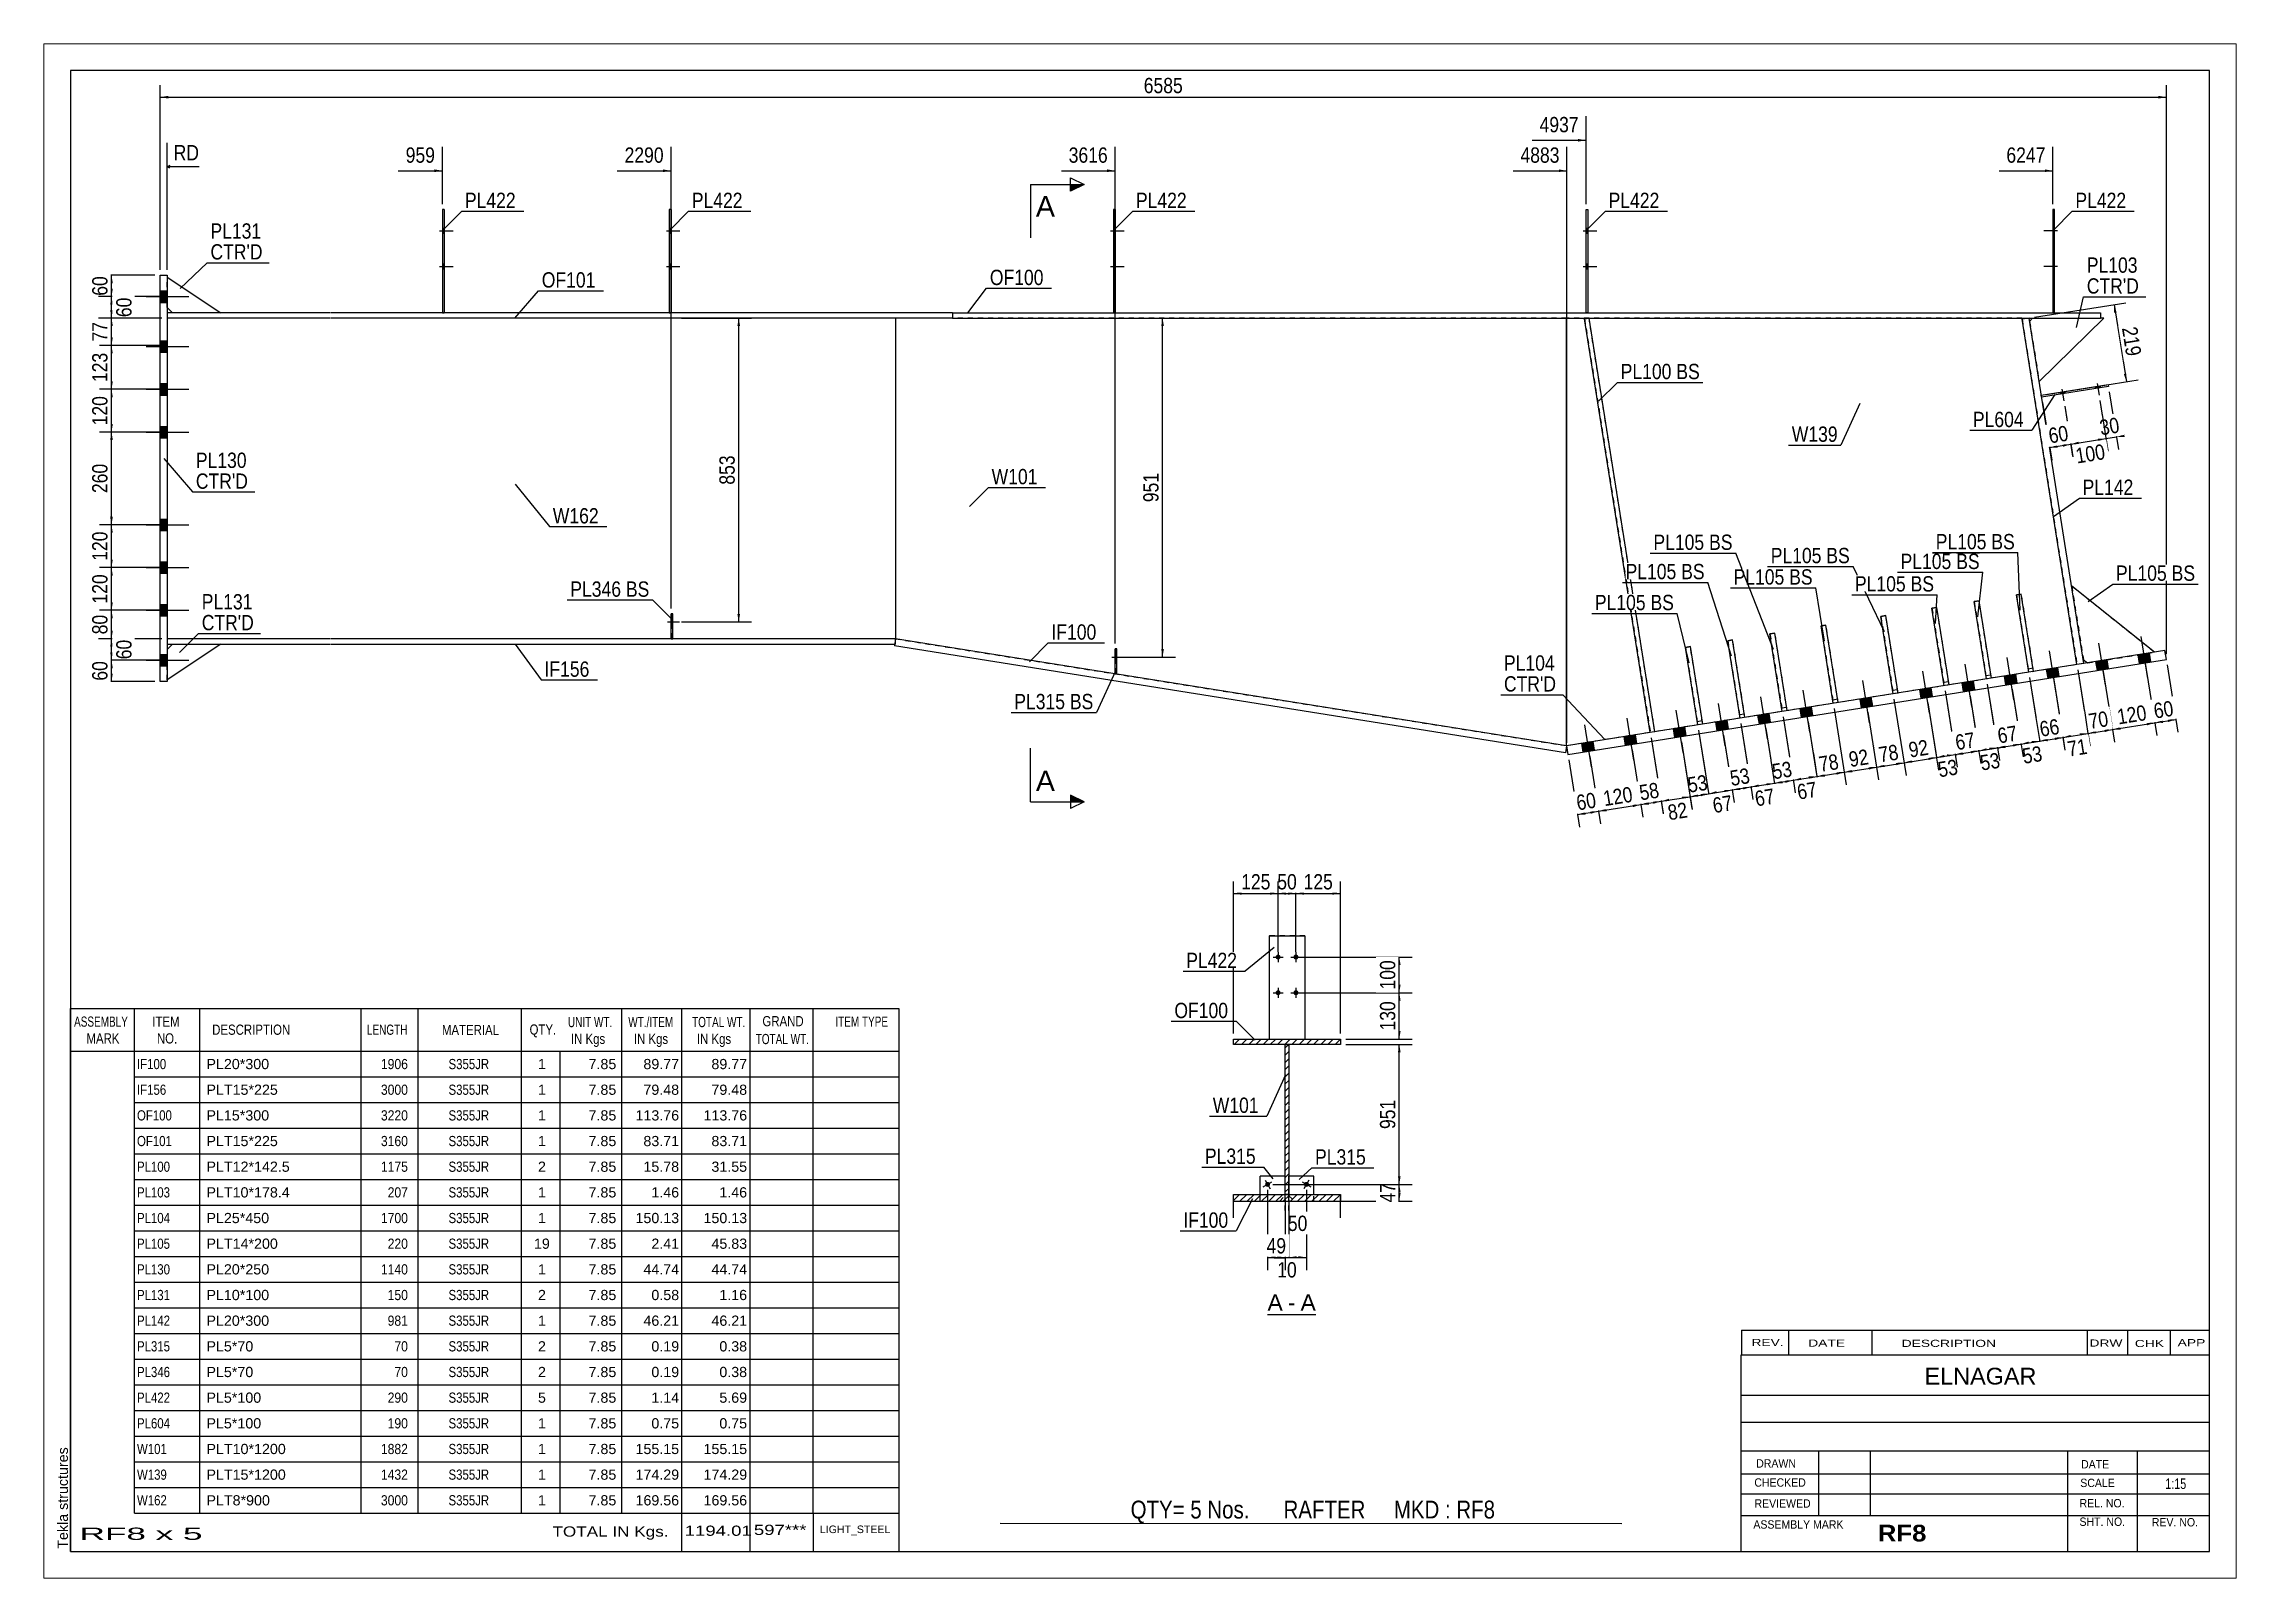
# Paper-space layout 'Layout1' of a CAD drawing. Header units: millimetres. Extents: x 0 to 410, y 0 to 287.
# The model-space entities are those that its viewports show. They can reach past a viewport. Long polylines and large blocks are cut down to what shows.
import ezdxf

# ---------------------------------------------------------------- set-up
doc = ezdxf.new("R2010")
doc.units = ezdxf.units.MM
doc.linetypes.add('DXK_LINE_DOT1', pattern=[1.8814, 0.9407, -0.9407])
doc.linetypes.add('DXK_LINE_DOT2', pattern=[3.9198, 1.9599, -1.9599])
doc.layers.add('Viewport layer', color=7, linetype='Continuous', plot=False)
doc.styles.add('Arial', font='ARIAL.TTF', dxfattribs={"height": 0.2})
doc.styles.add('Arial Bold', font='ARIALBD.TTF', dxfattribs={"height": 0.2})
doc.styles.add('Arial Narrow', font='ARIALN.TTF', dxfattribs={"height": 0.2})

# ---------------------------------------------------------------- blocks, each defined once
blk = doc.blocks.new('Unknown-623384984-1210')
at = {"color": 5, "linetype": 'Continuous'}
for p, q in [((56.42, 86.29), (-343.58, 86.29)), ((-343.58, 86.29), (-343.58, -190.71)), ((56.42, -190.71), (56.42, 86.29)), ((-343.58, -190.71), (56.42, -190.71))]:
    blk.add_line(p, q, dxfattribs=at)
at = {"color": 174, "linetype": 'Continuous', "style": 'Arial'}
blk.add_text('Tekla structures', height=1.9102, rotation=90, dxfattribs=at).set_placement((-344.08, -190.21))
blk = doc.blocks.new('Unknown-623384984-12 - 7592')
at = {"color": 7, "linetype": 'Continuous'}
blk.add_line((-119.73, -146.42), (-110.7, -146.42), dxfattribs=at)
at = {"color": 0, "linetype": 'Continuous'}
blk.add_wipeout([(-116.89, -145.67), (-116.89, -142.47), (-119.73, -142.47), (-119.73, -145.67)], dxfattribs=at)
blk.add_wipeout([(-114.51, -145.67), (-114.51, -142.47), (-115.93, -142.47), (-115.93, -145.67)], dxfattribs=at)
at = {"color": 96, "linetype": 'Continuous', "style": 'Arial'}
blk.add_text('A', height=3.06, dxfattribs=at).set_placement((-119.73, -145.67))
at = {"color": 0, "linetype": 'Continuous'}
blk.add_wipeout([(-110.7, -145.67), (-110.7, -142.47), (-113.55, -142.47), (-113.55, -145.67)], dxfattribs=at)
at = {"color": 96, "linetype": 'Continuous', "style": 'Arial'}
for s, p in [('A', (-113.55, -145.67)), ('-', (-115.93, -145.67))]:
    blk.add_text(s, height=3.06, dxfattribs=at).set_placement(p)
blk = doc.blocks.new('Part-623384984-1416 - 1231')
at = {"color": 2, "linetype": 'Continuous'}
for p, q in [((4.52, -14.28), (5.44, -14.14)), ((6.82, -28.77), (4.52, -14.28)), ((7.74, -28.62), (5.44, -14.14))]:
    blk.add_line(p, q, dxfattribs=at)
blk = doc.blocks.new('Bolt-623384984-1239 - 1231')
at = {"linetype": 'Continuous'}
for points in [[(37.31, -23.92), (35.2, -24.25), (35.46, -25.9), (37.57, -25.57)], [(37.31, -23.92), (35.2, -24.25), (35.46, -25.9), (37.57, -25.57)], [(37.31, -23.92), (35.2, -24.25), (35.46, -25.9), (37.57, -25.57)], [(37.31, -23.92), (35.2, -24.25), (35.46, -25.9), (37.57, -25.57)], [(45.21, -22.66), (43.1, -23), (43.36, -24.64), (45.47, -24.31)], [(45.21, -22.66), (43.1, -23), (43.36, -24.64), (45.47, -24.31)], [(45.21, -22.66), (43.1, -23), (43.36, -24.64), (45.47, -24.31)], [(45.21, -22.66), (43.1, -23), (43.36, -24.64), (45.47, -24.31)], [(12.29, -27.9), (10.18, -28.23), (10.44, -29.88), (12.55, -29.54)], [(12.29, -27.9), (10.18, -28.23), (10.44, -29.88), (12.55, -29.54)], [(12.29, -27.9), (10.18, -28.23), (10.44, -29.88), (12.55, -29.54)], [(12.29, -27.9), (10.18, -28.23), (10.44, -29.88), (12.55, -29.54)], [(20.19, -26.64), (18.08, -26.98), (18.34, -28.62), (20.45, -28.29)], [(20.19, -26.64), (18.08, -26.98), (18.34, -28.62), (20.45, -28.29)], [(20.19, -26.64), (18.08, -26.98), (18.34, -28.62), (20.45, -28.29)], [(20.19, -26.64), (18.08, -26.98), (18.34, -28.62), (20.45, -28.29)], [(28.09, -25.38), (25.98, -25.72), (26.24, -27.37), (28.35, -27.03)], [(28.09, -25.38), (25.98, -25.72), (26.24, -27.37), (28.35, -27.03)], [(28.09, -25.38), (25.98, -25.72), (26.24, -27.37), (28.35, -27.03)], [(28.09, -25.38), (25.98, -25.72), (26.24, -27.37), (28.35, -27.03)], [(-18, -32.71), (-20.11, -33.05), (-19.84, -34.69), (-17.74, -34.36)], [(-18, -32.71), (-20.11, -33.05), (-19.84, -34.69), (-17.74, -34.36)], [(-18, -32.71), (-20.11, -33.05), (-19.84, -34.69), (-17.74, -34.36)], [(-18, -32.71), (-20.11, -33.05), (-19.84, -34.69), (-17.74, -34.36)], [(-6.81, -30.93), (-8.91, -31.27), (-8.65, -32.91), (-6.54, -32.58)], [(-6.81, -30.93), (-8.91, -31.27), (-8.65, -32.91), (-6.54, -32.58)], [(-6.81, -30.93), (-8.91, -31.27), (-8.65, -32.91), (-6.54, -32.58)], [(-6.81, -30.93), (-8.91, -31.27), (-8.65, -32.91), (-6.54, -32.58)], [(4.39, -29.15), (2.28, -29.49), (2.54, -31.13), (4.65, -30.8)], [(4.39, -29.15), (2.28, -29.49), (2.54, -31.13), (4.65, -30.8)], [(4.39, -29.15), (2.28, -29.49), (2.54, -31.13), (4.65, -30.8)], [(4.39, -29.15), (2.28, -29.49), (2.54, -31.13), (4.65, -30.8)], [(-41.7, -36.48), (-43.81, -36.82), (-43.55, -38.46), (-41.44, -38.13)], [(-41.7, -36.48), (-43.81, -36.82), (-43.55, -38.46), (-41.44, -38.13)], [(-41.7, -36.48), (-43.81, -36.82), (-43.55, -38.46), (-41.44, -38.13)], [(-41.7, -36.48), (-43.81, -36.82), (-43.55, -38.46), (-41.44, -38.13)], [(-33.8, -35.23), (-35.91, -35.56), (-35.65, -37.21), (-33.54, -36.87)], [(-33.8, -35.23), (-35.91, -35.56), (-35.65, -37.21), (-33.54, -36.87)], [(-33.8, -35.23), (-35.91, -35.56), (-35.65, -37.21), (-33.54, -36.87)], [(-33.8, -35.23), (-35.91, -35.56), (-35.65, -37.21), (-33.54, -36.87)], [(-25.9, -33.97), (-28.01, -34.3), (-27.75, -35.95), (-25.64, -35.62)], [(-25.9, -33.97), (-28.01, -34.3), (-27.75, -35.95), (-25.64, -35.62)], [(-25.9, -33.97), (-28.01, -34.3), (-27.75, -35.95), (-25.64, -35.62)], [(-25.9, -33.97), (-28.01, -34.3), (-27.75, -35.95), (-25.64, -35.62)], [(-58.82, -39.2), (-60.93, -39.54), (-60.67, -41.19), (-58.56, -40.85)], [(-58.82, -39.2), (-60.93, -39.54), (-60.67, -41.19), (-58.56, -40.85)], [(-58.82, -39.2), (-60.93, -39.54), (-60.67, -41.19), (-58.56, -40.85)], [(-58.82, -39.2), (-60.93, -39.54), (-60.67, -41.19), (-58.56, -40.85)], [(-50.92, -37.95), (-53.03, -38.28), (-52.76, -39.93), (-50.66, -39.59)], [(-50.92, -37.95), (-53.03, -38.28), (-52.76, -39.93), (-50.66, -39.59)], [(-50.92, -37.95), (-53.03, -38.28), (-52.76, -39.93), (-50.66, -39.59)], [(-50.92, -37.95), (-53.03, -38.28), (-52.76, -39.93), (-50.66, -39.59)]]:
    blk.add_hatch(color=3, dxfattribs=at).paths.add_polyline_path(points)
at = {"color": 3, "linetype": 'Continuous'}
for p, q in [((44.88, -27.42), (43.63, -19.54)), ((44.88, -27.42), (43.63, -19.54)), ((44.88, -27.42), (43.63, -19.54)), ((44.88, -27.42), (43.63, -19.54)), ((19.86, -31.4), (18.61, -23.52)), ((19.86, -31.4), (18.61, -23.52)), ((19.86, -31.4), (18.61, -23.52)), ((19.86, -31.4), (18.61, -23.52)), ((27.77, -30.14), (26.51, -22.26)), ((27.77, -30.14), (26.51, -22.26)), ((27.77, -30.14), (26.51, -22.26)), ((27.77, -30.14), (26.51, -22.26)), ((35.46, -25.9), (35.2, -24.25)), ((35.46, -25.9), (35.2, -24.25)), ((35.46, -25.9), (35.2, -24.25)), ((35.46, -25.9), (35.2, -24.25)), ((36.98, -28.68), (35.73, -20.79)), ((36.98, -28.68), (35.73, -20.79)), ((36.98, -28.68), (35.73, -20.79)), ((36.98, -28.68), (35.73, -20.79)), ((37.57, -25.57), (37.31, -23.92)), ((37.57, -25.57), (37.31, -23.92)), ((37.57, -25.57), (37.31, -23.92)), ((37.57, -25.57), (37.31, -23.92)), ((43.36, -24.64), (43.1, -23)), ((43.36, -24.64), (43.1, -23)), ((43.36, -24.64), (43.1, -23)), ((43.36, -24.64), (43.1, -23)), ((45.47, -24.31), (45.21, -22.66)), ((45.47, -24.31), (45.21, -22.66)), ((45.47, -24.31), (45.21, -22.66)), ((45.47, -24.31), (45.21, -22.66)), ((-7.13, -35.69), (-8.38, -27.81)), ((-7.13, -35.69), (-8.38, -27.81)), ((-7.13, -35.69), (-8.38, -27.81)), ((-7.13, -35.69), (-8.38, -27.81)), ((4.06, -33.91), (2.81, -26.03)), ((4.06, -33.91), (2.81, -26.03)), ((4.06, -33.91), (2.81, -26.03)), ((4.06, -33.91), (2.81, -26.03)), ((10.44, -29.88), (10.18, -28.23)), ((10.44, -29.88), (10.18, -28.23)), ((10.44, -29.88), (10.18, -28.23)), ((10.44, -29.88), (10.18, -28.23)), ((11.96, -32.66), (10.71, -24.77)), ((11.96, -32.66), (10.71, -24.77)), ((11.96, -32.66), (10.71, -24.77)), ((11.96, -32.66), (10.71, -24.77)), ((12.55, -29.54), (12.29, -27.9)), ((12.55, -29.54), (12.29, -27.9)), ((12.55, -29.54), (12.29, -27.9)), ((12.55, -29.54), (12.29, -27.9)), ((18.34, -28.62), (18.08, -26.98)), ((18.34, -28.62), (18.08, -26.98)), ((18.34, -28.62), (18.08, -26.98)), ((18.34, -28.62), (18.08, -26.98)), ((20.45, -28.29), (20.19, -26.64)), ((20.45, -28.29), (20.19, -26.64)), ((20.45, -28.29), (20.19, -26.64)), ((20.45, -28.29), (20.19, -26.64)), ((26.24, -27.37), (25.98, -25.72)), ((26.24, -27.37), (25.98, -25.72)), ((26.24, -27.37), (25.98, -25.72)), ((26.24, -27.37), (25.98, -25.72)), ((28.35, -27.03), (28.09, -25.38)), ((28.35, -27.03), (28.09, -25.38)), ((28.35, -27.03), (28.09, -25.38)), ((28.35, -27.03), (28.09, -25.38)), ((-34.12, -39.99), (-35.38, -32.1)), ((-34.12, -39.99), (-35.38, -32.1)), ((-34.12, -39.99), (-35.38, -32.1)), ((-34.12, -39.99), (-35.38, -32.1)), ((-26.22, -38.73), (-27.48, -30.85)), ((-26.22, -38.73), (-27.48, -30.85)), ((-26.22, -38.73), (-27.48, -30.85)), ((-26.22, -38.73), (-27.48, -30.85)), ((-18.32, -37.47), (-19.58, -29.59)), ((-18.32, -37.47), (-19.58, -29.59)), ((-18.32, -37.47), (-19.58, -29.59)), ((-18.32, -37.47), (-19.58, -29.59)), ((-17.74, -34.36), (-18, -32.71)), ((-17.74, -34.36), (-18, -32.71)), ((-17.74, -34.36), (-18, -32.71)), ((-17.74, -34.36), (-18, -32.71)), ((-8.65, -32.91), (-8.91, -31.27)), ((-8.65, -32.91), (-8.91, -31.27)), ((-8.65, -32.91), (-8.91, -31.27)), ((-8.65, -32.91), (-8.91, -31.27)), ((-6.54, -32.58), (-6.81, -30.93)), ((-6.54, -32.58), (-6.81, -30.93)), ((-6.54, -32.58), (-6.81, -30.93)), ((-6.54, -32.58), (-6.81, -30.93)), ((2.54, -31.13), (2.28, -29.49)), ((2.54, -31.13), (2.28, -29.49)), ((2.54, -31.13), (2.28, -29.49)), ((2.54, -31.13), (2.28, -29.49)), ((4.65, -30.8), (4.39, -29.15)), ((4.65, -30.8), (4.39, -29.15)), ((4.65, -30.8), (4.39, -29.15)), ((4.65, -30.8), (4.39, -29.15)), ((-59.14, -43.96), (-60.4, -36.08)), ((-59.14, -43.96), (-60.4, -36.08)), ((-59.14, -43.96), (-60.4, -36.08)), ((-59.14, -43.96), (-60.4, -36.08)), ((-51.24, -42.71), (-52.5, -34.82)), ((-51.24, -42.71), (-52.5, -34.82)), ((-51.24, -42.71), (-52.5, -34.82)), ((-51.24, -42.71), (-52.5, -34.82)), ((-43.55, -38.46), (-43.81, -36.82)), ((-43.55, -38.46), (-43.81, -36.82)), ((-43.55, -38.46), (-43.81, -36.82)), ((-43.55, -38.46), (-43.81, -36.82)), ((-42.02, -41.24), (-43.28, -33.36)), ((-42.02, -41.24), (-43.28, -33.36)), ((-42.02, -41.24), (-43.28, -33.36)), ((-42.02, -41.24), (-43.28, -33.36)), ((-41.44, -38.13), (-41.7, -36.48)), ((-41.44, -38.13), (-41.7, -36.48)), ((-41.44, -38.13), (-41.7, -36.48)), ((-41.44, -38.13), (-41.7, -36.48)), ((-35.65, -37.21), (-35.91, -35.56)), ((-35.65, -37.21), (-35.91, -35.56)), ((-35.65, -37.21), (-35.91, -35.56)), ((-35.65, -37.21), (-35.91, -35.56)), ((-33.54, -36.87), (-33.8, -35.23)), ((-33.54, -36.87), (-33.8, -35.23)), ((-33.54, -36.87), (-33.8, -35.23)), ((-33.54, -36.87), (-33.8, -35.23)), ((-27.75, -35.95), (-28.01, -34.3)), ((-27.75, -35.95), (-28.01, -34.3)), ((-27.75, -35.95), (-28.01, -34.3)), ((-27.75, -35.95), (-28.01, -34.3)), ((-25.64, -35.62), (-25.9, -33.97)), ((-25.64, -35.62), (-25.9, -33.97)), ((-25.64, -35.62), (-25.9, -33.97)), ((-25.64, -35.62), (-25.9, -33.97)), ((-19.84, -34.69), (-20.11, -33.05)), ((-19.84, -34.69), (-20.11, -33.05)), ((-19.84, -34.69), (-20.11, -33.05)), ((-19.84, -34.69), (-20.11, -33.05)), ((-60.67, -41.19), (-60.93, -39.54)), ((-60.67, -41.19), (-60.93, -39.54)), ((-60.67, -41.19), (-60.93, -39.54)), ((-60.67, -41.19), (-60.93, -39.54)), ((-58.56, -40.85), (-58.82, -39.2)), ((-58.56, -40.85), (-58.82, -39.2)), ((-58.56, -40.85), (-58.82, -39.2)), ((-58.56, -40.85), (-58.82, -39.2)), ((-52.76, -39.93), (-53.03, -38.28)), ((-52.76, -39.93), (-53.03, -38.28)), ((-52.76, -39.93), (-53.03, -38.28)), ((-52.76, -39.93), (-53.03, -38.28)), ((-50.66, -39.59), (-50.92, -37.95)), ((-50.66, -39.59), (-50.92, -37.95)), ((-50.66, -39.59), (-50.92, -37.95)), ((-50.66, -39.59), (-50.92, -37.95))]:
    blk.add_line(p, q, dxfattribs=at)
blk = doc.blocks.new('Bolt-623384984-5107 - 1231')
at = {"color": 3, "linetype": 'DXK_LINE_DOT2'}
for p, q in [((-231.29, -16.38), (-230.95, -16.38)), ((-231.92, -16.85), (-229.72, -16.85)), ((-231.29, -17.31), (-230.95, -17.31))]:
    blk.add_line(p, q, dxfattribs=at)
blk = doc.blocks.new('Bolt-623384984-1234 - 1231')
at = {"linetype": 'Continuous'}
for points in [[(-231.29, 55.87), (-231.29, 56.8), (-231.62, 56.8), (-231.62, 55.87)], [(-231.29, 55.87), (-231.29, 56.8), (-231.62, 56.8), (-231.62, 55.87)], [(-231.29, 49.2), (-231.29, 50.13), (-231.62, 50.13), (-231.62, 49.2)], [(-231.29, 49.2), (-231.29, 50.13), (-231.62, 50.13), (-231.62, 49.2)]]:
    blk.add_hatch(color=3, dxfattribs=at).paths.add_polyline_path(points)
at = {"color": 3, "linetype": 'Continuous'}
for p, q in [((-232.15, 56.33), (-229.62, 56.33)), ((-232.15, 56.33), (-229.62, 56.33)), ((-231.62, 56.8), (-231.29, 56.8)), ((-231.62, 56.8), (-231.29, 56.8)), ((-231.62, 55.87), (-231.29, 55.87)), ((-231.62, 55.87), (-231.29, 55.87)), ((-232.15, 49.67), (-229.62, 49.67)), ((-232.15, 49.67), (-229.62, 49.67)), ((-231.62, 50.13), (-231.29, 50.13)), ((-231.62, 50.13), (-231.29, 50.13)), ((-231.62, 49.2), (-231.29, 49.2)), ((-231.62, 49.2), (-231.29, 49.2))]:
    blk.add_line(p, q, dxfattribs=at)
blk = doc.blocks.new('Part-623384984-1838 - 1231')
at = {"color": 2, "linetype": 'Continuous'}
for p, q in [((12.42, -13.03), (13.34, -12.88)), ((14.72, -27.51), (12.42, -13.03)), ((15.64, -27.36), (13.34, -12.88))]:
    blk.add_line(p, q, dxfattribs=at)
blk = doc.blocks.new('Part-623384984-1300 - 1231')
at = {"color": 7, "linetype": 'DXK_LINE_DOT1'}
for p, q in [((46.13, -22.52), (30.66, -10.13)), ((30.66, -10.13), (32.86, -23.95)), ((32.86, -23.95), (33.62, -24.51)), ((33.62, -24.51), (46.13, -22.52))]:
    blk.add_line(p, q, dxfattribs=at)
blk = doc.blocks.new('Bolt-623384984-1235 - 1231')
at = {"linetype": 'Continuous'}
for points in [[(-273.72, 55.87), (-273.72, 56.8), (-274.05, 56.8), (-274.05, 55.87)], [(-273.72, 55.87), (-273.72, 56.8), (-274.05, 56.8), (-274.05, 55.87)], [(-273.72, 49.2), (-273.72, 50.13), (-274.05, 50.13), (-274.05, 49.2)], [(-273.72, 49.2), (-273.72, 50.13), (-274.05, 50.13), (-274.05, 49.2)]]:
    blk.add_hatch(color=3, dxfattribs=at).paths.add_polyline_path(points)
at = {"color": 3, "linetype": 'Continuous'}
for p, q in [((-274.59, 56.33), (-272.05, 56.33)), ((-274.59, 56.33), (-272.05, 56.33)), ((-274.05, 56.8), (-273.72, 56.8)), ((-274.05, 56.8), (-273.72, 56.8)), ((-274.05, 55.87), (-273.72, 55.87)), ((-274.05, 55.87), (-273.72, 55.87)), ((-274.59, 49.67), (-272.05, 49.67)), ((-274.59, 49.67), (-272.05, 49.67)), ((-274.05, 50.13), (-273.72, 50.13)), ((-274.05, 50.13), (-273.72, 50.13)), ((-274.05, 49.2), (-273.72, 49.2)), ((-274.05, 49.2), (-273.72, 49.2))]:
    blk.add_line(p, q, dxfattribs=at)
blk = doc.blocks.new('Part-623384984-1796 - 1231')
at = {"color": 2, "linetype": 'Continuous'}
for p, q in [((-273.72, 60.33), (-274.05, 60.33)), ((-274.05, 60.33), (-274.05, 41)), ((-273.72, 60.33), (-273.72, 41))]:
    blk.add_line(p, q, dxfattribs=at)
at = {"color": 7, "linetype": 'DXK_LINE_DOT1'}
blk.add_line((-274.05, 41), (-273.72, 41), dxfattribs=at)
blk = doc.blocks.new('Bolt-623384984-1237 - 1231')
at = {"linetype": 'Continuous'}
for points in [[(-148.23, 55.87), (-148.23, 56.8), (-148.56, 56.8), (-148.56, 55.87)], [(-148.23, 55.87), (-148.23, 56.8), (-148.56, 56.8), (-148.56, 55.87)], [(-148.23, 49.2), (-148.23, 50.13), (-148.56, 50.13), (-148.56, 49.2)], [(-148.23, 49.2), (-148.23, 50.13), (-148.56, 50.13), (-148.56, 49.2)]]:
    blk.add_hatch(color=3, dxfattribs=at).paths.add_polyline_path(points)
at = {"color": 3, "linetype": 'Continuous'}
for p, q in [((-149.1, 56.33), (-146.56, 56.33)), ((-149.1, 56.33), (-146.56, 56.33)), ((-148.56, 56.8), (-148.23, 56.8)), ((-148.56, 56.8), (-148.23, 56.8)), ((-148.56, 55.87), (-148.23, 55.87)), ((-148.56, 55.87), (-148.23, 55.87)), ((-149.1, 49.67), (-146.56, 49.67)), ((-149.1, 49.67), (-146.56, 49.67)), ((-148.56, 50.13), (-148.23, 50.13)), ((-148.56, 50.13), (-148.23, 50.13)), ((-148.56, 49.2), (-148.23, 49.2)), ((-148.56, 49.2), (-148.23, 49.2))]:
    blk.add_line(p, q, dxfattribs=at)
blk = doc.blocks.new('Bolt-623384984-1238 - 1231')
at = {"linetype": 'Continuous'}
for points in [[(-326.82, 45.07), (-326.82, 42.93), (-325.49, 42.93), (-325.49, 45.07)], [(-326.82, 45.07), (-326.82, 42.93), (-325.49, 42.93), (-325.49, 45.07)], [(-326.82, 35.73), (-326.82, 33.6), (-325.49, 33.6), (-325.49, 35.73)], [(-326.82, 35.73), (-326.82, 33.6), (-325.49, 33.6), (-325.49, 35.73)], [(-326.82, 27.73), (-326.82, 25.6), (-325.49, 25.6), (-325.49, 27.73)], [(-326.82, 27.73), (-326.82, 25.6), (-325.49, 25.6), (-325.49, 27.73)], [(-326.82, 19.73), (-326.82, 17.6), (-325.49, 17.6), (-325.49, 19.73)], [(-326.82, 19.73), (-326.82, 17.6), (-325.49, 17.6), (-325.49, 19.73)], [(-326.82, 2.4), (-326.82, 0.27), (-325.49, 0.27), (-325.49, 2.4)], [(-326.82, 2.4), (-326.82, 0.27), (-325.49, 0.27), (-325.49, 2.4)], [(-326.82, -5.6), (-326.82, -7.73), (-325.49, -7.73), (-325.49, -5.6)], [(-326.82, -5.6), (-326.82, -7.73), (-325.49, -7.73), (-325.49, -5.6)], [(-326.82, -13.6), (-326.82, -15.73), (-325.49, -15.73), (-325.49, -13.6)], [(-326.82, -13.6), (-326.82, -15.73), (-325.49, -15.73), (-325.49, -13.6)], [(-326.82, -22.93), (-326.82, -25.07), (-325.49, -25.07), (-325.49, -22.93)], [(-326.82, -22.93), (-326.82, -25.07), (-325.49, -25.07), (-325.49, -22.93)]]:
    blk.add_hatch(color=3, dxfattribs=at).paths.add_polyline_path(points)
at = {"color": 3, "linetype": 'Continuous'}
for p, q in [((-329.47, 44), (-321.49, 44)), ((-329.47, 44), (-321.49, 44)), ((-326.82, 45.07), (-325.49, 45.07)), ((-326.82, 45.07), (-325.49, 45.07)), ((-326.82, 42.93), (-325.49, 42.93)), ((-326.82, 42.93), (-325.49, 42.93)), ((-329.47, 34.67), (-321.49, 34.67)), ((-329.47, 34.67), (-321.49, 34.67)), ((-326.82, 35.73), (-325.49, 35.73)), ((-326.82, 35.73), (-325.49, 35.73)), ((-326.82, 33.6), (-325.49, 33.6)), ((-326.82, 33.6), (-325.49, 33.6)), ((-329.47, 26.67), (-321.49, 26.67)), ((-329.47, 26.67), (-321.49, 26.67)), ((-326.82, 27.73), (-325.49, 27.73)), ((-326.82, 27.73), (-325.49, 27.73)), ((-326.82, 25.6), (-325.49, 25.6)), ((-326.82, 25.6), (-325.49, 25.6)), ((-329.47, 18.67), (-321.49, 18.67)), ((-329.47, 18.67), (-321.49, 18.67)), ((-326.82, 19.73), (-325.49, 19.73)), ((-326.82, 19.73), (-325.49, 19.73)), ((-326.82, 17.6), (-325.49, 17.6)), ((-326.82, 17.6), (-325.49, 17.6)), ((-329.47, 1.33), (-321.49, 1.33)), ((-329.47, 1.33), (-321.49, 1.33)), ((-326.82, 2.4), (-325.49, 2.4)), ((-326.82, 2.4), (-325.49, 2.4)), ((-326.82, 0.27), (-325.49, 0.27)), ((-326.82, 0.27), (-325.49, 0.27)), ((-329.47, -6.67), (-321.49, -6.67)), ((-329.47, -6.67), (-321.49, -6.67)), ((-326.82, -5.6), (-325.49, -5.6)), ((-326.82, -5.6), (-325.49, -5.6)), ((-326.82, -7.73), (-325.49, -7.73)), ((-326.82, -7.73), (-325.49, -7.73)), ((-329.47, -14.67), (-321.49, -14.67)), ((-329.47, -14.67), (-321.49, -14.67)), ((-326.82, -13.6), (-325.49, -13.6)), ((-326.82, -13.6), (-325.49, -13.6)), ((-326.82, -15.73), (-325.49, -15.73)), ((-326.82, -15.73), (-325.49, -15.73)), ((-329.47, -24), (-321.49, -24)), ((-329.47, -24), (-321.49, -24)), ((-326.82, -22.93), (-325.49, -22.93)), ((-326.82, -22.93), (-325.49, -22.93)), ((-326.82, -25.07), (-325.49, -25.07)), ((-326.82, -25.07), (-325.49, -25.07))]:
    blk.add_line(p, q, dxfattribs=at)
blk = doc.blocks.new('Part-623384984-1650 - 1231')
at = {"color": 2, "linetype": 'Continuous'}
for p, q in [((22.79, 39.34), (23.35, 40)), ((24.57, 28.15), (36.69, 40)), ((36.69, 40), (36.03, 40))]:
    blk.add_line(p, q, dxfattribs=at)
at = {"color": 7, "linetype": 'DXK_LINE_DOT1'}
for p, q in [((22.79, 39.34), (24.57, 28.15)), ((23.35, 40), (36.03, 40))]:
    blk.add_line(p, q, dxfattribs=at)
blk = doc.blocks.new('Part-623384984-1256 - 1231')
at = {"color": 2, "linetype": 'Continuous'}
for p, q in [((-63.82, -40), (-63.82, 40)), ((21.37, 39.78), (21.34, 40))]:
    blk.add_line(p, q, dxfattribs=at)
at = {"color": 7, "linetype": 'DXK_LINE_DOT1'}
for p, q in [((21.34, 40), (-63.82, 40)), ((21.37, 39.78), (31.64, -24.82)), ((31.64, -24.82), (-63.82, -40))]:
    blk.add_line(p, q, dxfattribs=at)
blk = doc.blocks.new('Part-623384984-1278 - 1231')
at = {"color": 2, "linetype": 'Continuous'}
for p, q in [((-60.16, 41), (-60.16, 60.33)), ((-60.16, 60.33), (-59.83, 60.33)), ((-59.83, 60.33), (-59.83, 41))]:
    blk.add_line(p, q, dxfattribs=at)
at = {"color": 7, "linetype": 'DXK_LINE_DOT1'}
blk.add_line((-59.83, 41), (-60.16, 41), dxfattribs=at)
blk = doc.blocks.new('Part-623384984-1386 - 1231')
at = {"color": 2, "linetype": 'Continuous'}
for p, q in [((-25.77, -19.1), (-24.85, -18.95)), ((-23.46, -33.58), (-25.77, -19.1)), ((-22.54, -33.44), (-24.85, -18.95))]:
    blk.add_line(p, q, dxfattribs=at)
blk = doc.blocks.new('Part-623384984-1322 - 1231')
at = {"color": 2, "linetype": 'Continuous'}
for p, q in [((46.13, -22.52), (30.66, -10.13)), ((32.86, -23.95), (33.62, -24.51))]:
    blk.add_line(p, q, dxfattribs=at)
blk = doc.blocks.new('Part-623384984-1553 - 1231')
at = {"color": 2, "linetype": 'Continuous'}
for p, q in [((-60.46, 39.87), (-59.67, 40)), ((-48.15, -37.51), (-60.46, 39.87)), ((-59.67, 40), (-47.36, -37.38))]:
    blk.add_line(p, q, dxfattribs=at)
blk = doc.blocks.new('Part-623384984-1344 - 1231')
at = {"color": 7, "linetype": 'DXK_LINE_DOT1'}
for p, q in [((-40.65, -21.46), (-41.57, -21.61)), ((-41.57, -21.61), (-39.27, -36.09)), ((-38.34, -35.95), (-40.65, -21.46)), ((-39.37, -35.44), (-38.45, -35.29))]:
    blk.add_line(p, q, dxfattribs=at)
blk = doc.blocks.new('Part-623384984-1366 - 1231')
at = {"color": 2, "linetype": 'Continuous'}
for p, q in [((-41.57, -21.61), (-40.65, -21.46)), ((-39.27, -36.09), (-41.57, -21.61)), ((-38.34, -35.95), (-40.65, -21.46))]:
    blk.add_line(p, q, dxfattribs=at)
blk = doc.blocks.new('Part-623384984-1371 - 1231')
at = {"color": 7, "linetype": 'DXK_LINE_DOT1'}
for p, q in [((-32.75, -20.21), (-33.67, -20.35)), ((-33.67, -20.35), (-31.36, -34.84)), ((-30.44, -34.69), (-32.75, -20.21)), ((-31.47, -34.18), (-30.55, -34.03))]:
    blk.add_line(p, q, dxfattribs=at)
blk = doc.blocks.new('Part-623384984-1376 - 1231')
at = {"color": 2, "linetype": 'Continuous'}
for p, q in [((-33.67, -20.35), (-32.75, -20.21)), ((-31.36, -34.84), (-33.67, -20.35)), ((-30.44, -34.69), (-32.75, -20.21))]:
    blk.add_line(p, q, dxfattribs=at)
blk = doc.blocks.new('Part-623384984-1509 - 1231')
at = {"color": 7, "linetype": 'DXK_LINE_DOT1'}
for p, q in [((-295.09, 40), (-325.49, 40)), ((-325.49, 40), (-325.49, -20)), ((-252.65, 40), (-294.99, 40)), ((-210.02, 40), (-252.55, 40)), ((-189.31, 40), (-209.92, 40)), ((-189.31, 40), (-189.31, -20)), ((-295.09, -20), (-325.49, -20)), ((-252.65, -20), (-294.99, -20)), ((-210.02, -20), (-252.55, -20)), ((-189.31, -20), (-209.92, -20))]:
    blk.add_line(p, q, dxfattribs=at)
blk = doc.blocks.new('Part-623384984-1381 - 1231')
at = {"color": 7, "linetype": 'DXK_LINE_DOT1'}
for p, q in [((-24.85, -18.95), (-25.77, -19.1)), ((-25.77, -19.1), (-23.46, -33.58)), ((-22.54, -33.44), (-24.85, -18.95)), ((-23.57, -32.92), (-22.65, -32.78))]:
    blk.add_line(p, q, dxfattribs=at)
blk = doc.blocks.new('Part-623384984-1391 - 1231')
at = {"color": 7, "linetype": 'DXK_LINE_DOT1'}
for p, q in [((-15.3, -17.43), (-16.22, -17.58)), ((-16.22, -17.58), (-13.92, -32.06)), ((-13, -31.92), (-15.3, -17.43)), ((-14.02, -31.41), (-13.1, -31.26))]:
    blk.add_line(p, q, dxfattribs=at)
blk = doc.blocks.new('Part-623384984-1396 - 1231')
at = {"color": 2, "linetype": 'Continuous'}
for p, q in [((-16.22, -17.58), (-15.3, -17.43)), ((-13.92, -32.06), (-16.22, -17.58)), ((-13, -31.92), (-15.3, -17.43))]:
    blk.add_line(p, q, dxfattribs=at)
blk = doc.blocks.new('Part-623384984-1465 - 1231')
at = {"color": 2, "linetype": 'Continuous'}
for p, q in [((-295.09, 41), (-325.49, 41)), ((-252.65, 41), (-294.99, 41)), ((-210.02, 41), (-252.55, 41)), ((-178.66, 41), (-209.92, 41)), ((-295.09, 40), (-325.49, 40)), ((-252.65, 40), (-294.99, 40)), ((-210.02, 40), (-252.55, 40)), ((-178.66, 40), (-209.92, 40))]:
    blk.add_line(p, q, dxfattribs=at)
at = {"color": 7, "linetype": 'DXK_LINE_DOT1'}
for p, q in [((-325.49, 41), (-325.49, 40)), ((-178.66, 41), (-178.66, 40))]:
    blk.add_line(p, q, dxfattribs=at)
blk = doc.blocks.new('Part-623384984-1401 - 1231')
at = {"color": 7, "linetype": 'DXK_LINE_DOT1'}
for p, q in [((-4.11, -15.65), (-5.03, -15.8)), ((-5.03, -15.8), (-2.72, -30.28)), ((-1.8, -30.14), (-4.11, -15.65)), ((-2.83, -29.63), (-1.91, -29.48))]:
    blk.add_line(p, q, dxfattribs=at)
blk = doc.blocks.new('Part-623384984-1406 - 1231')
at = {"color": 2, "linetype": 'Continuous'}
for p, q in [((-5.03, -15.8), (-4.11, -15.65)), ((-2.72, -30.28), (-5.03, -15.8)), ((-1.8, -30.14), (-4.11, -15.65))]:
    blk.add_line(p, q, dxfattribs=at)
blk = doc.blocks.new('Part-623384984-1411 - 1231')
at = {"color": 7, "linetype": 'DXK_LINE_DOT1'}
for p, q in [((5.44, -14.14), (4.52, -14.28)), ((4.52, -14.28), (6.82, -28.77)), ((7.74, -28.62), (5.44, -14.14)), ((6.72, -28.11), (7.64, -27.96))]:
    blk.add_line(p, q, dxfattribs=at)
blk = doc.blocks.new('Part-623384984-1421 - 1231')
at = {"color": 7, "linetype": 'DXK_LINE_DOT1'}
for p, q in [((13.34, -12.88), (12.42, -13.03)), ((12.42, -13.03), (14.72, -27.51)), ((15.64, -27.36), (13.34, -12.88)), ((14.62, -26.85), (15.54, -26.71))]:
    blk.add_line(p, q, dxfattribs=at)
blk = doc.blocks.new('Part-623384984-1774 - 1231')
at = {"color": 2, "linetype": 'Continuous'}
for p, q in [((27.47, 60.33), (27.14, 60.33)), ((27.14, 60.33), (27.14, 41)), ((27.47, 41), (27.47, 60.33))]:
    blk.add_line(p, q, dxfattribs=at)
at = {"color": 7, "linetype": 'DXK_LINE_DOT1'}
blk.add_line((27.14, 41), (27.47, 41), dxfattribs=at)
blk = doc.blocks.new('Part-623384984-1443 - 1231')
at = {"color": 2, "linetype": 'Continuous'}
for p, q in [((-178.66, 41), (36.03, 41)), ((-178.66, 41), (-178.66, 40)), ((-178.66, 40), (36.03, 40)), ((36.03, 41), (36.03, 40))]:
    blk.add_line(p, q, dxfattribs=at)
blk = doc.blocks.new('Part-623384984-1764 - 1231')
at = {"color": 2, "linetype": 'Continuous'}
for p, q in [((-315.49, -21), (-325.49, -27.67)), ((-325.49, -22), (-324.49, -21))]:
    blk.add_line(p, q, dxfattribs=at)
at = {"color": 7, "linetype": 'DXK_LINE_DOT1'}
for p, q in [((-325.49, -27.67), (-325.49, -22)), ((-324.49, -21), (-315.49, -21))]:
    blk.add_line(p, q, dxfattribs=at)
blk = doc.blocks.new('Part-623384984-1487 - 1231')
at = {"color": 2, "linetype": 'Continuous'}
blk.add_line((-189.31, 40), (-189.31, -20), dxfattribs=at)
at = {"color": 7, "linetype": 'DXK_LINE_DOT1'}
for p, q in [((-63.82, 40), (-189.31, 40)), ((-63.82, -40), (-63.82, 40)), ((-189.31, -20), (-63.82, -40))]:
    blk.add_line(p, q, dxfattribs=at)
blk = doc.blocks.new('Part-623384984-1823 - 1231')
at = {"color": 2, "linetype": 'Continuous'}
for p, q in [((-231.29, 60.33), (-231.62, 60.33)), ((-231.62, 60.33), (-231.62, 41)), ((-231.29, 60.33), (-231.29, 41))]:
    blk.add_line(p, q, dxfattribs=at)
at = {"color": 7, "linetype": 'DXK_LINE_DOT1'}
blk.add_line((-231.62, 41), (-231.29, 41), dxfattribs=at)
blk = doc.blocks.new('Part-623384984-1531 - 1231')
at = {"color": 2, "linetype": 'Continuous'}
for p, q in [((-189.31, -20), (-189.52, -21.32)), ((-63.82, -40), (-189.31, -20)), ((-64.03, -41.32), (-189.52, -21.32)), ((-63.82, -40), (-64.03, -41.32))]:
    blk.add_line(p, q, dxfattribs=at)
blk = doc.blocks.new('Part-623384984-1575 - 1231')
at = {"color": 7, "linetype": 'DXK_LINE_DOT1'}
for p, q in [((-59.67, 40), (-60.46, 39.87)), ((-60.46, 39.87), (-48.15, -37.51)), ((-59.67, 40), (-47.36, -37.38))]:
    blk.add_line(p, q, dxfattribs=at)
blk = doc.blocks.new('Part-623384984-1597 - 1231')
at = {"color": 2, "linetype": 'Continuous'}
for p, q in [((22.69, 39.99), (21.37, 39.78)), ((31.64, -24.82), (21.37, 39.78)), ((32.96, -24.61), (22.69, 39.99))]:
    blk.add_line(p, q, dxfattribs=at)
at = {"color": 7, "linetype": 'DXK_LINE_DOT1'}
blk.add_line((32.96, -24.61), (31.64, -24.82), dxfattribs=at)
blk = doc.blocks.new('Part-623384984-1679 - 1231')
at = {"color": 2, "linetype": 'Continuous'}
for p, q in [((48.1, -22.2), (-63.82, -40)), ((-63.56, -41.65), (48.37, -23.85)), ((48.37, -23.85), (48.1, -22.2)), ((-63.82, -40), (-63.56, -41.65))]:
    blk.add_line(p, q, dxfattribs=at)
blk = doc.blocks.new('Part-623384984-1730 - 1231')
at = {"color": 2, "linetype": 'Continuous'}
for p, q in [((-326.82, 48), (-325.49, 48)), ((-326.82, -28), (-326.82, 48)), ((-325.49, 48), (-325.49, -28)), ((-325.49, -28), (-326.82, -28))]:
    blk.add_line(p, q, dxfattribs=at)
blk = doc.blocks.new('Part-623384984-1759 - 1231')
at = {"color": 2, "linetype": 'Continuous'}
for p, q in [((-325.49, 47.67), (-315.49, 41)), ((-324.49, 41), (-325.49, 42))]:
    blk.add_line(p, q, dxfattribs=at)
at = {"color": 7, "linetype": 'DXK_LINE_DOT1'}
for p, q in [((-325.49, 42), (-325.49, 47.67)), ((-315.49, 41), (-324.49, 41))]:
    blk.add_line(p, q, dxfattribs=at)
blk = doc.blocks.new('Bolt-623384984-1839 - 1231')
at = {"linetype": 'Continuous'}
for points in [[(-59.83, 55.87), (-59.83, 56.8), (-60.16, 56.8), (-60.16, 55.87)], [(-59.83, 55.87), (-59.83, 56.8), (-60.16, 56.8), (-60.16, 55.87)], [(-59.83, 49.2), (-59.83, 50.13), (-60.16, 50.13), (-60.16, 49.2)], [(-59.83, 49.2), (-59.83, 50.13), (-60.16, 50.13), (-60.16, 49.2)]]:
    blk.add_hatch(color=3, dxfattribs=at).paths.add_polyline_path(points)
at = {"color": 3, "linetype": 'Continuous'}
for p, q in [((-60.7, 56.33), (-58.16, 56.33)), ((-60.7, 56.33), (-58.16, 56.33)), ((-60.16, 56.8), (-59.83, 56.8)), ((-60.16, 56.8), (-59.83, 56.8)), ((-60.16, 55.87), (-59.83, 55.87)), ((-60.16, 55.87), (-59.83, 55.87)), ((-60.7, 49.67), (-58.16, 49.67)), ((-60.7, 49.67), (-58.16, 49.67)), ((-60.16, 50.13), (-59.83, 50.13)), ((-60.16, 50.13), (-59.83, 50.13)), ((-60.16, 49.2), (-59.83, 49.2)), ((-60.16, 49.2), (-59.83, 49.2))]:
    blk.add_line(p, q, dxfattribs=at)
blk = doc.blocks.new('Part-623384984-1769 - 1231')
at = {"color": 2, "linetype": 'Continuous'}
for p, q in [((-148.23, 60.33), (-148.56, 60.33)), ((-148.56, 60.33), (-148.56, 41)), ((-148.23, 60.33), (-148.23, 41))]:
    blk.add_line(p, q, dxfattribs=at)
at = {"color": 7, "linetype": 'DXK_LINE_DOT1'}
blk.add_line((-148.56, 41), (-148.23, 41), dxfattribs=at)
blk = doc.blocks.new('Part-623384984-1818 - 1231')
at = {"color": 2, "linetype": 'Continuous'}
for p, q in [((-295.09, -20), (-325.49, -20)), ((-252.65, -20), (-294.99, -20)), ((-210.02, -20), (-252.55, -20)), ((-189.31, -20), (-209.92, -20)), ((-325.49, -21), (-295.09, -21)), ((-294.99, -21), (-252.65, -21)), ((-252.55, -21), (-210.02, -21)), ((-209.92, -21), (-189.47, -21))]:
    blk.add_line(p, q, dxfattribs=at)
at = {"color": 7, "linetype": 'DXK_LINE_DOT1'}
for p, q in [((-325.49, -20), (-325.49, -21)), ((-189.31, -21), (-189.31, -20)), ((-189.31, -21), (-189.47, -21))]:
    blk.add_line(p, q, dxfattribs=at)
blk = doc.blocks.new('Part-623384984-1828 - 1231')
at = {"color": 2, "linetype": 'Continuous'}
for p, q in [((20.32, -11.77), (21.24, -11.62)), ((22.62, -26.25), (20.32, -11.77)), ((23.55, -26.11), (21.24, -11.62))]:
    blk.add_line(p, q, dxfattribs=at)
at = {"color": 7, "linetype": 'DXK_LINE_DOT1'}
blk.add_line((22.52, -25.6), (23.44, -25.45), dxfattribs=at)
blk = doc.blocks.new('Part-623384984-1833 - 1231')
at = {"color": 7, "linetype": 'DXK_LINE_DOT1'}
for p, q in [((21.24, -11.62), (20.32, -11.77)), ((20.32, -11.77), (22.62, -26.25)), ((23.55, -26.11), (21.24, -11.62))]:
    blk.add_line(p, q, dxfattribs=at)
blk = doc.blocks.new('Part-623384984-5092 - 1231')
at = {"color": 2, "linetype": 'Continuous'}
for p, q in [((-231.29, -19.98), (-231.29, -15.31)), ((-230.95, -15.31), (-231.29, -15.31)), ((-230.95, -19.98), (-230.95, -15.31)), ((-231.29, -19.98), (-230.95, -19.98))]:
    blk.add_line(p, q, dxfattribs=at)
at = {"color": 7, "linetype": 'DXK_LINE_DOT1'}
blk.add_line((-231.29, -18.98), (-230.95, -18.98), dxfattribs=at)
blk = doc.blocks.new('Part-623384984-5095 - 1231')
at = {"color": 7, "linetype": 'DXK_LINE_DOT1'}
for p, q in [((-231.29, -15.31), (-231.29, -19.98)), ((-230.95, -15.31), (-231.29, -15.31)), ((-230.95, -19.98), (-230.95, -15.31)), ((-231.29, -19.98), (-230.95, -19.98))]:
    blk.add_line(p, q, dxfattribs=at)
blk = doc.blocks.new('Part-623384984-5098 - 1231')
at = {"color": 2, "linetype": 'Continuous'}
for p, q in [((-148.23, -26.55), (-148.23, -21.89)), ((-147.9, -21.89), (-148.23, -21.89)), ((-147.9, -26.55), (-147.9, -21.89)), ((-148.19, -26.55), (-147.9, -26.55))]:
    blk.add_line(p, q, dxfattribs=at)
at = {"color": 7, "linetype": 'DXK_LINE_DOT1'}
for p, q in [((-148.23, -25.55), (-147.9, -25.55)), ((-148.23, -26.55), (-148.23, -26.55)), ((-148.23, -26.55), (-148.19, -26.55))]:
    blk.add_line(p, q, dxfattribs=at)
blk = doc.blocks.new('Part-623384984-5101 - 1231')
at = {"color": 7, "linetype": 'DXK_LINE_DOT1'}
for p, q in [((-148.23, -21.89), (-148.23, -26.55)), ((-147.9, -21.89), (-148.23, -21.89)), ((-147.9, -26.55), (-147.9, -21.89)), ((-148.19, -26.55), (-147.9, -26.55))]:
    blk.add_line(p, q, dxfattribs=at)
blk = doc.blocks.new('Bolt-623384984-5104 - 1231')
at = {"linetype": 'Continuous'}
blk.add_hatch(color=3, dxfattribs=at).paths.add_polyline_path([(-230.95, -17.31), (-230.95, -16.38), (-231.29, -16.38), (-231.29, -17.31)])
at = {"color": 3, "linetype": 'Continuous'}
for p, q in [((-231.29, -16.38), (-230.95, -16.38)), ((-231.92, -16.85), (-229.72, -16.85)), ((-231.29, -17.31), (-230.95, -17.31))]:
    blk.add_line(p, q, dxfattribs=at)
blk = doc.blocks.new('Bolt-623384984-5110 - 1231')
at = {"linetype": 'Continuous'}
blk.add_hatch(color=3, dxfattribs=at).paths.add_polyline_path([(-147.9, -23.89), (-147.9, -22.95), (-148.23, -22.95), (-148.23, -23.89)])
at = {"color": 3, "linetype": 'Continuous'}
for p, q in [((-148.86, -23.42), (-146.66, -23.42)), ((-148.23, -22.95), (-147.9, -22.95)), ((-148.23, -23.89), (-147.9, -23.89))]:
    blk.add_line(p, q, dxfattribs=at)
blk = doc.blocks.new('Bolt-623384984-5113 - 1231')
at = {"color": 3, "linetype": 'DXK_LINE_DOT2'}
for p, q in [((-148.86, -23.42), (-146.66, -23.42)), ((-148.23, -22.95), (-147.9, -22.95)), ((-148.23, -23.89), (-147.9, -23.89))]:
    blk.add_line(p, q, dxfattribs=at)
blk = doc.blocks.new('Bolt-623384984-8256 - 1231')
at = {"linetype": 'Continuous'}
for points in [[(27.47, 55.87), (27.47, 56.8), (27.14, 56.8), (27.14, 55.87)], [(27.47, 55.87), (27.47, 56.8), (27.14, 56.8), (27.14, 55.87)], [(27.47, 49.2), (27.47, 50.13), (27.14, 50.13), (27.14, 49.2)], [(27.47, 49.2), (27.47, 50.13), (27.14, 50.13), (27.14, 49.2)]]:
    blk.add_hatch(color=3, dxfattribs=at).paths.add_polyline_path(points)
at = {"color": 3, "linetype": 'Continuous'}
for p, q in [((28.01, 56.33), (25.47, 56.33)), ((28.01, 56.33), (25.47, 56.33)), ((27.47, 56.8), (27.14, 56.8)), ((27.47, 56.8), (27.14, 56.8)), ((27.47, 55.87), (27.14, 55.87)), ((27.47, 55.87), (27.14, 55.87)), ((28.01, 49.67), (25.47, 49.67)), ((28.01, 49.67), (25.47, 49.67)), ((27.47, 50.13), (27.14, 50.13)), ((27.47, 50.13), (27.14, 50.13)), ((27.47, 49.2), (27.14, 49.2)), ((27.47, 49.2), (27.14, 49.2))]:
    blk.add_line(p, q, dxfattribs=at)
blk = doc.blocks.new('Part-623384984-9106 - 1231')
at = {"color": 2, "linetype": 'Continuous'}
for p, q in [((24.98, 25.55), (37.49, 27.54)), ((37.55, 27.21), (25.04, 25.22)), ((37.49, 27.54), (37.55, 27.21))]:
    blk.add_line(p, q, dxfattribs=at)
at = {"color": 7, "linetype": 'DXK_LINE_DOT1'}
blk.add_line((25.04, 25.22), (24.98, 25.55), dxfattribs=at)
blk = doc.blocks.new('Bolt-623384984-9107 - 1231')
at = {"linetype": 'Continuous'}
for points in [[(28.53, 25.77), (29.45, 25.92), (29.4, 26.25), (28.47, 26.1)], [(28.53, 25.77), (29.45, 25.92), (29.4, 26.25), (28.47, 26.1)], [(35.11, 26.82), (36.03, 26.97), (35.98, 27.3), (35.06, 27.15)], [(35.11, 26.82), (36.03, 26.97), (35.98, 27.3), (35.06, 27.15)]]:
    blk.add_hatch(color=3, dxfattribs=at).paths.add_polyline_path(points)
at = {"color": 3, "linetype": 'Continuous'}
for p, q in [((28.47, 26.1), (28.53, 25.77)), ((28.47, 26.1), (28.53, 25.77)), ((28.85, 26.7), (29.2, 24.53)), ((28.85, 26.7), (29.2, 24.53)), ((29.4, 26.25), (29.45, 25.92)), ((29.4, 26.25), (29.45, 25.92)), ((35.06, 27.15), (35.11, 26.82)), ((35.06, 27.15), (35.11, 26.82)), ((35.44, 27.75), (35.78, 25.58)), ((35.44, 27.75), (35.78, 25.58)), ((35.98, 27.3), (36.03, 26.97)), ((35.98, 27.3), (36.03, 26.97))]:
    blk.add_line(p, q, dxfattribs=at)
blk = doc.blocks.new('Part-623384984-7593 - 7592')
at = {"linetype": 'Continuous'}
h = blk.add_hatch(dxfattribs=at)
h.set_pattern_fill('', scale=0.3, style=0, pattern_type=0)
h.set_pattern_definition([(45, (-106.0851, -94.8621), (-0.67352, 0.67352), [])])
h.paths.add_polyline_path([(-106.09, -95.86), (-106.09, -94.86), (-126.09, -94.86), (-126.09, -95.86)])
at = {"color": 2, "linetype": 'Continuous'}
for p, q in [((-126.09, -95.86), (-126.09, -94.86)), ((-126.09, -94.86), (-106.09, -94.86)), ((-106.09, -95.86), (-126.09, -95.86)), ((-106.09, -94.86), (-106.09, -95.86))]:
    blk.add_line(p, q, dxfattribs=at)
blk = doc.blocks.new('Bolt-623384984-7699 - 7592')
at = {"linetype": 'Continuous'}
for points in [[(-117.29, -79.53, -1), (-118.22, -79.53, -1)], [(-113.95, -79.53, -1), (-114.89, -79.53, -1)], [(-117.29, -86.2, -1), (-118.22, -86.2, -1)], [(-113.95, -86.2, -1), (-114.89, -86.2, -1)]]:
    blk.add_hatch(color=3, dxfattribs=at).paths.add_polyline_path(points)
at = {"color": 3, "linetype": 'Continuous'}
for p, q in [((-118.69, -79.53), (-116.82, -79.53)), ((-117.75, -78.6), (-117.75, -80.46)), ((-115.35, -79.53), (-113.49, -79.53)), ((-114.42, -78.6), (-114.42, -80.46)), ((-117.75, -85.26), (-117.75, -87.13)), ((-114.42, -85.26), (-114.42, -87.13)), ((-118.69, -86.2), (-116.82, -86.2)), ((-115.35, -86.2), (-113.49, -86.2))]:
    blk.add_line(p, q, dxfattribs=at)
blk = doc.blocks.new('Part-623384984-7598 - 7592')
at = {"linetype": 'Continuous'}
h = blk.add_hatch(dxfattribs=at)
h.set_pattern_fill('', scale=0.3, style=0, pattern_type=0)
h.set_pattern_definition([(45, (-115.7518, -95.8621), (-0.67352, 0.67352), [])])
h.paths.add_polyline_path([(-115.75, -123.92), (-115.75, -95.86), (-116.42, -95.86), (-116.42, -123.92)])
at = {"color": 2, "linetype": 'Continuous'}
for p, q in [((-116.42, -107.2), (-116.42, -95.86)), ((-116.42, -95.86), (-115.75, -95.86)), ((-115.75, -95.86), (-115.75, -107.2)), ((-116.42, -123.92), (-116.42, -107.3)), ((-115.75, -107.3), (-115.75, -123.92)), ((-115.75, -123.92), (-116.42, -123.92))]:
    blk.add_line(p, q, dxfattribs=at)
at = {"color": 7, "linetype": 'DXK_LINE_DOT1'}
for p, q in [((-116.42, -126.94), (-116.42, -123.92)), ((-115.75, -126.94), (-115.75, -123.92))]:
    blk.add_line(p, q, dxfattribs=at)
blk = doc.blocks.new('Part-623384984-7672 - 7592')
at = {"color": 2, "linetype": 'Continuous'}
for p, q in [((-116.44, -120.52), (-121.11, -120.52)), ((-121.11, -123.92), (-121.11, -120.52)), ((-116.44, -123.92), (-116.44, -120.52))]:
    blk.add_line(p, q, dxfattribs=at)
at = {"color": 7, "linetype": 'DXK_LINE_DOT1'}
for p, q in [((-116.44, -120.52), (-121.11, -120.52)), ((-121.11, -125.18), (-121.11, -123.92)), ((-121.11, -125.18), (-117.44, -125.18)), ((-117.44, -125.18), (-116.44, -124.18)), ((-116.44, -124.18), (-116.44, -123.92))]:
    blk.add_line(p, q, dxfattribs=at)
blk = doc.blocks.new('Part-623384984-7600 - 7592')
at = {"linetype": 'Continuous'}
h = blk.add_hatch(dxfattribs=at)
h.set_pattern_fill('', scale=0.3, style=0, pattern_type=0)
h.set_pattern_definition([(45, (-106.0851, -123.9151), (-0.67352, 0.67352), [])])
h.paths.add_polyline_path([(-106.09, -125.27), (-106.09, -123.92), (-126.09, -123.92), (-126.09, -125.27)])
at = {"color": 7, "linetype": 'DXK_LINE_DOT1'}
for p, q in [((-126.09, -125.27), (-126.09, -123.92)), ((-106.09, -125.27), (-106.09, -123.92))]:
    blk.add_line(p, q, dxfattribs=at)
at = {"color": 2, "linetype": 'Continuous'}
for p, q in [((-126.09, -125.27), (-126.09, -123.92)), ((-126.09, -123.92), (-106.09, -123.92)), ((-126.09, -128.29), (-126.09, -125.27)), ((-106.09, -125.27), (-126.09, -125.27)), ((-106.09, -123.92), (-106.09, -125.27)), ((-106.09, -128.29), (-106.09, -125.27))]:
    blk.add_line(p, q, dxfattribs=at)
blk = doc.blocks.new('Part-623384984-7669 - 7592')
at = {"color": 2, "linetype": 'Continuous'}
for p, q in [((-111.07, -120.52), (-115.73, -120.52)), ((-115.73, -123.92), (-115.73, -120.52)), ((-111.07, -123.92), (-111.07, -120.52))]:
    blk.add_line(p, q, dxfattribs=at)
at = {"color": 7, "linetype": 'DXK_LINE_DOT1'}
for p, q in [((-111.07, -120.52), (-115.73, -120.52)), ((-115.73, -124.18), (-115.73, -123.92)), ((-115.73, -124.18), (-114.73, -125.18)), ((-114.73, -125.18), (-111.07, -125.18)), ((-111.07, -125.18), (-111.07, -123.92))]:
    blk.add_line(p, q, dxfattribs=at)
blk = doc.blocks.new('Part-623384984-7637 - 7592')
at = {"color": 2, "linetype": 'Continuous'}
for p, q in [((-119.42, -75.53), (-119.42, -94.86)), ((-119.42, -75.53), (-112.75, -75.53)), ((-112.75, -75.53), (-112.75, -94.86))]:
    blk.add_line(p, q, dxfattribs=at)
at = {"color": 7, "linetype": 'DXK_LINE_DOT1'}
for p, q in [((-112.75, -75.53), (-119.42, -75.53)), ((-119.42, -94.86), (-112.75, -94.86))]:
    blk.add_line(p, q, dxfattribs=at)
blk = doc.blocks.new('Bolt-623384984-7708 - 7592')
at = {"linetype": 'Continuous'}
blk.add_hatch(color=3, dxfattribs=at).paths.add_polyline_path([(-112.05, -122.28, -1), (-112.86, -121.82, -1)])
at = {"color": 3, "linetype": 'Continuous'}
for p, q in [((-113.26, -121.59), (-111.64, -122.51)), ((-111.99, -121.24), (-112.91, -122.86))]:
    blk.add_line(p, q, dxfattribs=at)
blk = doc.blocks.new('Bolt-623384984-7711 - 7592')
at = {"linetype": 'Continuous'}
blk.add_hatch(color=3, dxfattribs=at).paths.add_polyline_path([(-119.31, -121.82, -1), (-120.12, -122.28, -1)])
at = {"color": 3, "linetype": 'Continuous'}
for p, q in [((-120.53, -122.51), (-118.91, -121.59)), ((-120.18, -121.24), (-119.26, -122.86))]:
    blk.add_line(p, q, dxfattribs=at)
blk = doc.blocks.new('StraightDimension-623384984-6025 - 1231')
at = {"linetype": 'Continuous'}
blk.add_hatch(color=7, dxfattribs=at).paths.add_polyline_path([(25.64, 67.8), (27.14, 67.55), (25.64, 67.3)])
at = {"color": 7, "linetype": 'Continuous'}
for p, q in [((27.14, 61.33), (27.14, 72.05)), ((17.08, 67.55), (27.14, 67.55))]:
    blk.add_line(p, q, dxfattribs=at)
at = {"color": 0}
blk.add_wipeout([(26.37, 68.45), (26.37, 72.65), (17.85, 72.65), (17.85, 68.45)], dxfattribs=at)
at = {"color": 3, "style": 'Arial Narrow'}
blk.add_text('6247', height=2.863, dxfattribs=at).set_placement((18.45, 69.05))
blk = doc.blocks.new('StraightDimension-623384984-7208 - 1231')
at = {"linetype": 'Continuous'}
for points in [[(6.9, -42.21), (5.38, -42.2), (6.82, -41.72)], [(7.35, -41.64), (8.87, -41.65), (7.43, -42.13)]]:
    blk.add_hatch(color=7, dxfattribs=at).paths.add_polyline_path(points)
at = {"color": 7, "linetype": 'Continuous'}
for p, q in [((3.75, -31.95), (5.73, -44.42)), ((6.98, -29.75), (9.22, -43.87)), ((5.38, -42.2), (8.87, -41.65))]:
    blk.add_line(p, q, dxfattribs=at)
at = {"color": 0}
blk.add_wipeout([(10.21, -45.84), (9.55, -41.69), (4.75, -42.45), (5.41, -46.6)], dxfattribs=at)
at = {"color": 3, "style": 'Arial Narrow'}
blk.add_text('53', height=2.863, rotation=9.0355, dxfattribs=at).set_placement((5.91, -45.92))
blk = doc.blocks.new('StraightDimension-623384984-7218 - 1231')
at = {"linetype": 'Continuous'}
for points in [[(-39.19, -49.54), (-40.71, -49.53), (-39.26, -49.05)], [(-38.74, -48.96), (-37.22, -48.98), (-38.66, -49.46)]]:
    blk.add_hatch(color=7, dxfattribs=at).paths.add_polyline_path(points)
at = {"color": 7, "linetype": 'Continuous'}
for p, q in [((-42.34, -39.28), (-40.33, -51.9)), ((-39.11, -37.08), (-36.84, -51.35)), ((-40.71, -49.53), (-37.22, -48.98))]:
    blk.add_line(p, q, dxfattribs=at)
at = {"color": 0}
blk.add_wipeout([(-36.59, -48.72), (-37.25, -44.58), (-42.04, -45.34), (-41.38, -49.49)], dxfattribs=at)
at = {"color": 3, "style": 'Arial Narrow'}
blk.add_text('53', height=2.863, rotation=9.0355, dxfattribs=at).set_placement((-40.89, -48.8))
blk = doc.blocks.new('StraightDimension-623384984-7200 - 1231')
at = {"linetype": 'Continuous'}
for points in [[(39.82, -36.98), (38.3, -36.97), (39.74, -36.49)], [(44.68, -35.7), (46.2, -35.71), (44.76, -36.19)]]:
    blk.add_hatch(color=7, dxfattribs=at).paths.add_polyline_path(points)
at = {"color": 7, "linetype": 'Continuous'}
for p, q in [((36.26, -24.16), (38.68, -39.34)), ((44.31, -23.82), (46.58, -38.08)), ((38.3, -36.97), (46.2, -35.71))]:
    blk.add_line(p, q, dxfattribs=at)
at = {"color": 0}
blk.add_wipeout([(45.53, -35.67), (44.87, -31.52), (38.27, -32.57), (38.93, -36.72)], dxfattribs=at)
at = {"color": 3, "style": 'Arial Narrow'}
blk.add_text('120', height=2.863, rotation=9.0355, dxfattribs=at).set_placement((39.42, -36.03))
blk = doc.blocks.new('StraightDimension-623384984-7206 - 1231')
at = {"linetype": 'Continuous'}
for points in [[(14.8, -40.96), (13.28, -40.95), (14.72, -40.46)], [(15.25, -40.38), (16.77, -40.39), (15.33, -40.87)]]:
    blk.add_hatch(color=7, dxfattribs=at).paths.add_polyline_path(points)
at = {"color": 7, "linetype": 'Continuous'}
for p, q in [((14.88, -28.5), (17.12, -42.61)), ((11.65, -30.7), (13.63, -43.17)), ((13.28, -40.95), (16.77, -40.39))]:
    blk.add_line(p, q, dxfattribs=at)
at = {"color": 0}
blk.add_wipeout([(18.11, -44.58), (17.45, -40.44), (12.65, -41.2), (13.31, -45.35)], dxfattribs=at)
at = {"color": 3, "style": 'Arial Narrow'}
blk.add_text('53', height=2.863, rotation=9.0355, dxfattribs=at).set_placement((13.81, -44.66))
blk = doc.blocks.new('StraightDimension-623384984-7217 - 1231')
at = {"linetype": 'Continuous'}
for points in [[(-35.7, -48.99), (-37.22, -48.98), (-35.78, -48.49)], [(-34.33, -48.26), (-32.81, -48.27), (-34.25, -48.76)]]:
    blk.add_hatch(color=7, dxfattribs=at).paths.add_polyline_path(points)
at = {"color": 7, "linetype": 'Continuous'}
for p, q in [((-39.11, -37.08), (-36.86, -51.2)), ((-34.44, -38.03), (-32.45, -50.5)), ((-37.22, -48.98), (-32.81, -48.27))]:
    blk.add_line(p, q, dxfattribs=at)
at = {"color": 0}
blk.add_wipeout([(-31.93, -52.54), (-32.59, -48.39), (-37.39, -49.15), (-36.73, -53.3)], dxfattribs=at)
at = {"color": 3, "style": 'Arial Narrow'}
blk.add_text('67', height=2.863, rotation=9.0355, dxfattribs=at).set_placement((-36.23, -52.62))
blk = doc.blocks.new('StraightDimension-623384984-2073 - 1231')
at = {"linetype": 'Continuous'}
for points in [[(-325.32, 81.06), (-326.82, 81.31), (-325.32, 81.56)], [(46.87, 81.56), (48.37, 81.31), (46.87, 81.06)]]:
    blk.add_hatch(color=7, dxfattribs=at).paths.add_polyline_path(points)
at = {"color": 7, "linetype": 'Continuous'}
for p, q in [((-326.82, 49), (-326.82, 83.56)), ((48.37, -22.85), (48.37, 83.56)), ((-326.82, 81.31), (48.37, 81.31))]:
    blk.add_line(p, q, dxfattribs=at)
at = {"color": 0}
blk.add_wipeout([(-134.97, 81.46), (-134.97, 85.66), (-143.48, 85.66), (-143.48, 81.46)], dxfattribs=at)
at = {"color": 3, "style": 'Arial Narrow'}
blk.add_text('6585', height=2.863, dxfattribs=at).set_placement((-142.88, 82.06))
blk = doc.blocks.new('StraightDimension-623384984-7201 - 1231')
at = {"linetype": 'Continuous'}
for points in [[(35.21, -37.71), (33.69, -37.7), (35.13, -37.22)], [(36.78, -36.96), (38.3, -36.97), (36.86, -37.45)]]:
    blk.add_hatch(color=7, dxfattribs=at).paths.add_polyline_path(points)
at = {"color": 7, "linetype": 'Continuous'}
for p, q in [((36.26, -24.16), (38.68, -39.34)), ((31.8, -25.81), (34.07, -40.07)), ((33.69, -37.7), (38.3, -36.97))]:
    blk.add_line(p, q, dxfattribs=at)
at = {"color": 0}
blk.add_wipeout([(38.37, -36.8), (37.71, -32.66), (32.91, -33.42), (33.57, -37.57)], dxfattribs=at)
at = {"color": 3, "style": 'Arial Narrow'}
blk.add_text('70', height=2.863, rotation=9.0355, dxfattribs=at).set_placement((34.07, -36.88))
blk = doc.blocks.new('StraightDimension-623384984-7212 - 1231')
at = {"linetype": 'Continuous'}
for points in [[(-13.39, -44.93), (-11.87, -44.95), (-13.31, -45.43)], [(-15.48, -45.77), (-17, -45.76), (-15.56, -45.28)]]:
    blk.add_hatch(color=7, dxfattribs=at).paths.add_polyline_path(points)
at = {"color": 7, "linetype": 'Continuous'}
for p, q in [((-18.63, -35.51), (-16.63, -48.13)), ((-13.76, -33.05), (-11.49, -47.32)), ((-17, -45.76), (-11.87, -44.95))]:
    blk.add_line(p, q, dxfattribs=at)
at = {"color": 0}
blk.add_wipeout([(-12.06, -44.82), (-12.72, -40.68), (-17.52, -41.44), (-16.86, -45.59)], dxfattribs=at)
at = {"color": 3, "style": 'Arial Narrow'}
blk.add_text('78', height=2.863, rotation=9.0355, dxfattribs=at).set_placement((-16.36, -44.9))
blk = doc.blocks.new('StraightDimension-623384984-7210 - 1231')
at = {"linetype": 'Continuous'}
for points in [[(-4.29, -43.99), (-5.81, -43.98), (-4.37, -43.5)], [(-2.2, -43.15), (-0.68, -43.17), (-2.12, -43.65)]]:
    blk.add_hatch(color=7, dxfattribs=at).paths.add_polyline_path(points)
at = {"color": 7, "linetype": 'Continuous'}
for p, q in [((-2.57, -31.27), (-0.3, -45.54)), ((-7.44, -33.73), (-5.44, -46.35)), ((-5.81, -43.98), (-0.68, -43.17))]:
    blk.add_line(p, q, dxfattribs=at)
at = {"color": 0}
blk.add_wipeout([(-0.87, -43.04), (-1.53, -38.9), (-6.33, -39.66), (-5.67, -43.81)], dxfattribs=at)
at = {"color": 3, "style": 'Arial Narrow'}
blk.add_text('78', height=2.863, rotation=9.0355, dxfattribs=at).set_placement((-5.17, -43.12))
blk = doc.blocks.new('StraightDimension-623384984-1871 - 1231')
at = {"linetype": 'Continuous'}
for points in [[(-336.18, 46.5), (-335.93, 48), (-335.68, 46.5)], [(-335.68, 45.5), (-335.93, 44), (-336.18, 45.5)]]:
    blk.add_hatch(color=7, dxfattribs=at).paths.add_polyline_path(points)
at = {"color": 7, "linetype": 'Continuous'}
for p, q in [((-327.82, 48), (-338.18, 48)), ((-335.93, 44), (-335.93, 48)), ((-326.49, 44), (-338.18, 44))]:
    blk.add_line(p, q, dxfattribs=at)
at = {"color": 0}
blk.add_wipeout([(-336.08, 48.43), (-340.28, 48.43), (-340.28, 43.57), (-336.08, 43.57)], dxfattribs=at)
at = {"color": 3, "style": 'Arial Narrow'}
blk.add_text('60', height=2.863, rotation=90.0002, dxfattribs=at).set_placement((-336.68, 44.17))
blk = doc.blocks.new('StraightDimension-623384984-1899 - 1231')
at = {"linetype": 'Continuous'}
for points in [[(-336.18, 42.5), (-335.93, 44), (-335.68, 42.5)], [(-335.68, 41.5), (-335.93, 40), (-336.18, 41.5)]]:
    blk.add_hatch(color=7, dxfattribs=at).paths.add_polyline_path(points)
at = {"color": 7, "linetype": 'Continuous'}
for p, q in [((-326.49, 44), (-338.33, 44)), ((-335.93, 40), (-335.93, 44)), ((-326.49, 40), (-338.33, 40))]:
    blk.add_line(p, q, dxfattribs=at)
at = {"color": 0}
blk.add_wipeout([(-331.58, 44.43), (-335.78, 44.43), (-335.78, 39.57), (-331.58, 39.57)], dxfattribs=at)
at = {"color": 3, "style": 'Arial Narrow'}
blk.add_text('60', height=2.863, rotation=90.0002, dxfattribs=at).set_placement((-332.18, 40.17))
blk = doc.blocks.new('StraightDimension-623384984-6027 - 1231')
at = {"linetype": 'Continuous'}
blk.add_hatch(color=7, dxfattribs=at).paths.add_polyline_path([(-65.25, 67.8), (-63.75, 67.55), (-65.25, 67.3)])
at = {"color": 7, "linetype": 'Continuous'}
for p, q in [((-63.75, -39.48), (-63.75, 72.05)), ((-73.81, 67.55), (-63.75, 67.55))]:
    blk.add_line(p, q, dxfattribs=at)
at = {"color": 0}
blk.add_wipeout([(-64.52, 68.45), (-64.52, 72.65), (-73.03, 72.65), (-73.03, 68.45)], dxfattribs=at)
at = {"color": 3, "style": 'Arial Narrow'}
blk.add_text('4883', height=2.863, dxfattribs=at).set_placement((-72.43, 69.05))
blk = doc.blocks.new('StraightDimension-623384984-1915 - 1231')
at = {"linetype": 'Continuous'}
for points in [[(-336.18, 38.5), (-335.93, 40), (-335.68, 38.5)], [(-335.68, 36.37), (-335.93, 34.87), (-336.18, 36.37)]]:
    blk.add_hatch(color=7, dxfattribs=at).paths.add_polyline_path(points)
at = {"color": 7, "linetype": 'Continuous'}
for p, q in [((-326.49, 40), (-338.18, 40)), ((-335.93, 34.87), (-335.93, 40)), ((-326.49, 34.87), (-338.18, 34.87))]:
    blk.add_line(p, q, dxfattribs=at)
at = {"color": 0}
blk.add_wipeout([(-336.08, 39.86), (-340.28, 39.86), (-340.28, 35.01), (-336.08, 35.01)], dxfattribs=at)
at = {"color": 3, "style": 'Arial Narrow'}
blk.add_text('77', height=2.863, rotation=90.0002, dxfattribs=at).set_placement((-336.68, 35.61))
blk = doc.blocks.new('StraightDimension-623384984-1923 - 1231')
at = {"linetype": 'Continuous'}
for points in [[(-336.18, 33.37), (-335.93, 34.87), (-335.68, 33.37)], [(-335.68, 28.17), (-335.93, 26.67), (-336.18, 28.17)]]:
    blk.add_hatch(color=7, dxfattribs=at).paths.add_polyline_path(points)
at = {"color": 7, "linetype": 'Continuous'}
for p, q in [((-326.49, 34.87), (-338.18, 34.87)), ((-335.93, 26.67), (-335.93, 34.87)), ((-326.49, 26.67), (-338.18, 26.67))]:
    blk.add_line(p, q, dxfattribs=at)
at = {"color": 0}
blk.add_wipeout([(-336.08, 34.11), (-340.28, 34.11), (-340.28, 27.42), (-336.08, 27.42)], dxfattribs=at)
at = {"color": 3, "style": 'Arial Narrow'}
blk.add_text('123', height=2.863, rotation=90.0002, dxfattribs=at).set_placement((-336.68, 28.02))
blk = doc.blocks.new('StraightDimension-623384984-7221 - 1231')
at = {"linetype": 'Continuous'}
for points in [[(-56.3, -52.26), (-57.83, -52.25), (-56.38, -51.77)], [(-51.45, -50.99), (-49.92, -51), (-51.37, -51.48)]]:
    blk.add_hatch(color=7, dxfattribs=at).paths.add_polyline_path(points)
at = {"color": 7, "linetype": 'Continuous'}
for p, q in [((-51.55, -40.75), (-49.55, -53.37)), ((-59.45, -42.01), (-57.45, -54.62)), ((-57.83, -52.25), (-49.92, -51))]:
    blk.add_line(p, q, dxfattribs=at)
at = {"color": 0}
blk.add_wipeout([(-50.6, -50.95), (-51.26, -46.8), (-57.86, -47.85), (-57.2, -52)], dxfattribs=at)
at = {"color": 3, "style": 'Arial Narrow'}
blk.add_text('120', height=2.863, rotation=9.0355, dxfattribs=at).set_placement((-56.7, -51.31))
blk = doc.blocks.new('StraightDimension-623384984-1932 - 1231')
at = {"linetype": 'Continuous'}
for points in [[(-336.18, 25.17), (-335.93, 26.67), (-335.68, 25.17)], [(-335.68, 20.17), (-335.93, 18.67), (-336.18, 20.17)]]:
    blk.add_hatch(color=7, dxfattribs=at).paths.add_polyline_path(points)
at = {"color": 7, "linetype": 'Continuous'}
for p, q in [((-326.49, 26.67), (-338.18, 26.67)), ((-335.93, 18.67), (-335.93, 26.67)), ((-326.49, 18.67), (-338.18, 18.67))]:
    blk.add_line(p, q, dxfattribs=at)
at = {"color": 0}
blk.add_wipeout([(-336.08, 26.01), (-340.28, 26.01), (-340.28, 19.32), (-336.08, 19.32)], dxfattribs=at)
at = {"color": 3, "style": 'Arial Narrow'}
blk.add_text('120', height=2.863, rotation=90.0002, dxfattribs=at).set_placement((-336.68, 19.92))
blk = doc.blocks.new('StraightDimension-623384984-1939 - 1231')
at = {"linetype": 'Continuous'}
for points in [[(-336.18, 17.17), (-335.93, 18.67), (-335.68, 17.17)], [(-335.68, 2.83), (-335.93, 1.33), (-336.18, 2.83)]]:
    blk.add_hatch(color=7, dxfattribs=at).paths.add_polyline_path(points)
at = {"color": 7, "linetype": 'Continuous'}
for p, q in [((-326.49, 18.67), (-338.18, 18.67)), ((-335.93, 1.33), (-335.93, 18.67)), ((-326.49, 1.33), (-338.18, 1.33))]:
    blk.add_line(p, q, dxfattribs=at)
at = {"color": 0}
blk.add_wipeout([(-336.08, 13.34), (-340.28, 13.34), (-340.28, 6.66), (-336.08, 6.66)], dxfattribs=at)
at = {"color": 3, "style": 'Arial Narrow'}
blk.add_text('260', height=2.863, rotation=90.0002, dxfattribs=at).set_placement((-336.68, 7.26))
blk = doc.blocks.new('StraightDimension-623384984-1946 - 1231')
at = {"linetype": 'Continuous'}
for points in [[(-336.18, -0.17), (-335.93, 1.33), (-335.68, -0.17)], [(-335.68, -5.17), (-335.93, -6.67), (-336.18, -5.17)]]:
    blk.add_hatch(color=7, dxfattribs=at).paths.add_polyline_path(points)
at = {"color": 7, "linetype": 'Continuous'}
for p, q in [((-326.49, 1.33), (-338.18, 1.33)), ((-335.93, -6.67), (-335.93, 1.33)), ((-326.49, -6.67), (-338.18, -6.67))]:
    blk.add_line(p, q, dxfattribs=at)
at = {"color": 0}
blk.add_wipeout([(-336.08, 0.68), (-340.28, 0.68), (-340.28, -6.01), (-336.08, -6.01)], dxfattribs=at)
at = {"color": 3, "style": 'Arial Narrow'}
blk.add_text('120', height=2.863, rotation=90.0002, dxfattribs=at).set_placement((-336.68, -5.41))
blk = doc.blocks.new('StraightDimension-623384984-1953 - 1231')
at = {"linetype": 'Continuous'}
for points in [[(-336.18, -8.17), (-335.93, -6.67), (-335.68, -8.17)], [(-335.68, -13.16), (-335.93, -14.66), (-336.18, -13.16)]]:
    blk.add_hatch(color=7, dxfattribs=at).paths.add_polyline_path(points)
at = {"color": 7, "linetype": 'Continuous'}
for p, q in [((-326.49, -6.67), (-338.18, -6.67)), ((-335.93, -14.66), (-335.93, -6.67)), ((-326.49, -14.66), (-338.18, -14.66))]:
    blk.add_line(p, q, dxfattribs=at)
at = {"color": 0}
blk.add_wipeout([(-336.08, -7.32), (-340.28, -7.32), (-340.28, -14.01), (-336.08, -14.01)], dxfattribs=at)
at = {"color": 3, "style": 'Arial Narrow'}
blk.add_text('120', height=2.863, rotation=90.0002, dxfattribs=at).set_placement((-336.68, -13.41))
blk = doc.blocks.new('StraightDimension-623384984-1963 - 1231')
at = {"linetype": 'Continuous'}
for points in [[(-336.18, -16.16), (-335.93, -14.66), (-335.68, -16.16)], [(-335.68, -18.5), (-335.93, -20), (-336.18, -18.5)]]:
    blk.add_hatch(color=7, dxfattribs=at).paths.add_polyline_path(points)
at = {"color": 7, "linetype": 'Continuous'}
for p, q in [((-326.49, -14.66), (-338.18, -14.66)), ((-335.93, -20), (-335.93, -14.66)), ((-326.49, -20), (-338.18, -20))]:
    blk.add_line(p, q, dxfattribs=at)
at = {"color": 0}
blk.add_wipeout([(-336.08, -14.9), (-340.28, -14.9), (-340.28, -19.76), (-336.08, -19.76)], dxfattribs=at)
at = {"color": 3, "style": 'Arial Narrow'}
blk.add_text('80', height=2.863, rotation=90.0002, dxfattribs=at).set_placement((-336.68, -19.16))
blk = doc.blocks.new('StraightDimension-623384984-1969 - 1231')
at = {"linetype": 'Continuous'}
for points in [[(-336.18, -21.5), (-335.93, -20), (-335.68, -21.5)], [(-335.68, -22.5), (-335.93, -24), (-336.18, -22.5)]]:
    blk.add_hatch(color=7, dxfattribs=at).paths.add_polyline_path(points)
at = {"color": 7, "linetype": 'Continuous'}
for p, q in [((-326.49, -20), (-338.33, -20)), ((-335.93, -24), (-335.93, -20)), ((-326.49, -24), (-338.33, -24))]:
    blk.add_line(p, q, dxfattribs=at)
at = {"color": 0}
blk.add_wipeout([(-331.58, -19.57), (-335.78, -19.57), (-335.78, -24.43), (-331.58, -24.43)], dxfattribs=at)
at = {"color": 3, "style": 'Arial Narrow'}
blk.add_text('60', height=2.863, rotation=90.0002, dxfattribs=at).set_placement((-332.18, -23.83))
blk = doc.blocks.new('StraightDimension-623384984-1984 - 1231')
at = {"linetype": 'Continuous'}
for points in [[(-336.18, -25.5), (-335.93, -24), (-335.68, -25.5)], [(-335.68, -26.5), (-335.93, -28), (-336.18, -26.5)]]:
    blk.add_hatch(color=7, dxfattribs=at).paths.add_polyline_path(points)
at = {"color": 7, "linetype": 'Continuous'}
for p, q in [((-326.49, -24), (-338.18, -24)), ((-335.93, -28), (-335.93, -24)), ((-327.82, -28), (-338.18, -28))]:
    blk.add_line(p, q, dxfattribs=at)
at = {"color": 0}
blk.add_wipeout([(-336.08, -23.57), (-340.28, -23.57), (-340.28, -28.43), (-336.08, -28.43)], dxfattribs=at)
at = {"color": 3, "style": 'Arial Narrow'}
blk.add_text('60', height=2.863, rotation=90.0002, dxfattribs=at).set_placement((-336.68, -27.83))
blk = doc.blocks.new('StraightDimension-623384984-5306 - 1231')
at = {"linetype": 'Continuous'}
for points in [[(-218.88, 38.5), (-218.63, 40), (-218.38, 38.5)], [(-218.38, -15.35), (-218.63, -16.85), (-218.88, -15.35)]]:
    blk.add_hatch(color=7, dxfattribs=at).paths.add_polyline_path(points)
at = {"color": 7, "linetype": 'Continuous'}
for p, q in [((-229.34, 40), (-216.23, 40)), ((-218.63, -16.85), (-218.63, 40)), ((-229.34, -16.85), (-216.23, -16.85))]:
    blk.add_line(p, q, dxfattribs=at)
at = {"color": 0}
blk.add_wipeout([(-218.78, 14.92), (-222.98, 14.92), (-222.98, 8.23), (-218.78, 8.23)], dxfattribs=at)
at = {"color": 3, "style": 'Arial Narrow'}
blk.add_text('853', height=2.863, rotation=90.0002, dxfattribs=at).set_placement((-219.38, 8.83))
blk = doc.blocks.new('StraightDimension-623384984-5321 - 1231')
at = {"linetype": 'Continuous'}
for points in [[(-139.61, 38.5), (-139.36, 40), (-139.11, 38.5)], [(-139.11, -21.92), (-139.36, -23.42), (-139.61, -21.92)]]:
    blk.add_hatch(color=7, dxfattribs=at).paths.add_polyline_path(points)
at = {"color": 7, "linetype": 'Continuous'}
for p, q in [((-177.66, 40), (-136.96, 40)), ((-139.36, -23.42), (-139.36, 40)), ((-147.95, -23.42), (-136.96, -23.42))]:
    blk.add_line(p, q, dxfattribs=at)
at = {"color": 0}
blk.add_wipeout([(-139.51, 11.63), (-143.71, 11.63), (-143.71, 4.95), (-139.51, 4.95)], dxfattribs=at)
at = {"color": 3, "style": 'Arial Narrow'}
blk.add_text('951', height=2.863, rotation=90.0002, dxfattribs=at).set_placement((-140.11, 5.55))
blk = doc.blocks.new('StraightDimension-623384984-6026 - 1231')
at = {"linetype": 'Continuous'}
blk.add_hatch(color=7, dxfattribs=at).paths.add_polyline_path([(-61.66, 73.5), (-60.16, 73.25), (-61.66, 73)])
at = {"color": 7, "linetype": 'Continuous'}
for p, q in [((-60.16, 61.33), (-60.16, 77.75)), ((-70.22, 73.25), (-60.16, 73.25))]:
    blk.add_line(p, q, dxfattribs=at)
at = {"color": 0}
blk.add_wipeout([(-60.94, 74.15), (-60.94, 78.35), (-69.45, 78.35), (-69.45, 74.15)], dxfattribs=at)
at = {"color": 3, "style": 'Arial Narrow'}
blk.add_text('4937', height=2.863, dxfattribs=at).set_placement((-68.85, 74.75))
blk = doc.blocks.new('StraightDimension-623384984-6028 - 1231')
at = {"linetype": 'Continuous'}
blk.add_hatch(color=7, dxfattribs=at).paths.add_polyline_path([(-149.73, 67.8), (-148.23, 67.55), (-149.73, 67.3)])
at = {"color": 7, "linetype": 'Continuous'}
for p, q in [((-148.23, -20.89), (-148.23, 72.05)), ((-158.29, 67.55), (-148.23, 67.55))]:
    blk.add_line(p, q, dxfattribs=at)
at = {"color": 0}
blk.add_wipeout([(-149, 68.45), (-149, 72.65), (-157.52, 72.65), (-157.52, 68.45)], dxfattribs=at)
at = {"color": 3, "style": 'Arial Narrow'}
blk.add_text('3616', height=2.863, dxfattribs=at).set_placement((-156.92, 69.05))
blk = doc.blocks.new('StraightDimension-623384984-6029 - 1231')
at = {"linetype": 'Continuous'}
blk.add_hatch(color=7, dxfattribs=at).paths.add_polyline_path([(-232.79, 67.8), (-231.29, 67.55), (-232.79, 67.3)])
at = {"color": 7, "linetype": 'Continuous'}
for p, q in [((-231.29, -14.31), (-231.29, 72.05)), ((-241.35, 67.55), (-231.29, 67.55))]:
    blk.add_line(p, q, dxfattribs=at)
at = {"color": 0}
blk.add_wipeout([(-232.06, 68.45), (-232.06, 72.65), (-240.57, 72.65), (-240.57, 68.45)], dxfattribs=at)
at = {"color": 3, "style": 'Arial Narrow'}
blk.add_text('2290', height=2.863, dxfattribs=at).set_placement((-239.97, 69.05))
blk = doc.blocks.new('StraightDimension-623384984-6030 - 1231')
at = {"linetype": 'Continuous'}
blk.add_hatch(color=7, dxfattribs=at).paths.add_polyline_path([(-275.55, 67.8), (-274.05, 67.55), (-275.55, 67.3)])
at = {"color": 7, "linetype": 'Continuous'}
for p, q in [((-274.05, 61.33), (-274.05, 72.05)), ((-282.29, 67.55), (-274.05, 67.55))]:
    blk.add_line(p, q, dxfattribs=at)
at = {"color": 0, "linetype": 'Continuous'}
blk.add_wipeout([(-318.95, 68.9), (-318.95, 73.1), (-324.9, 73.1), (-324.9, 68.9)], dxfattribs=at)
at = {"color": 7, "linetype": 'Continuous'}
for p, q in [((-325.49, 49), (-325.49, 72.8)), ((-324.99, 68.55), (-325.49, 68.3)), ((-324.99, 68.05), (-325.49, 68.3)), ((-319.55, 68.3), (-325.49, 68.3))]:
    blk.add_line(p, q, dxfattribs=at)
at = {"color": 3, "linetype": 'Continuous', "style": 'Arial Narrow'}
blk.add_text('RD', height=2.863, dxfattribs=at).set_placement((-324.3, 69.5))
at = {"color": 0}
blk.add_wipeout([(-274.83, 68.45), (-274.83, 72.65), (-281.51, 72.65), (-281.51, 68.45)], dxfattribs=at)
at = {"color": 3, "style": 'Arial Narrow'}
blk.add_text('959', height=2.863, dxfattribs=at).set_placement((-280.91, 69.05))
blk = doc.blocks.new('StraightDimension-623384984-7199 - 1231')
at = {"linetype": 'Continuous'}
for points in [[(47.72, -35.72), (46.2, -35.71), (47.64, -35.23)], [(48.63, -35.07), (50.15, -35.08), (48.71, -35.57)]]:
    blk.add_hatch(color=7, dxfattribs=at).paths.add_polyline_path(points)
at = {"color": 7, "linetype": 'Continuous'}
for p, q in [((44.31, -23.82), (46.58, -38.08)), ((48.52, -24.84), (50.53, -37.45)), ((46.2, -35.71), (50.15, -35.08))]:
    blk.add_line(p, q, dxfattribs=at)
at = {"color": 0}
blk.add_wipeout([(50.55, -34.87), (49.89, -30.72), (45.1, -31.48), (45.75, -35.63)], dxfattribs=at)
at = {"color": 3, "style": 'Arial Narrow'}
blk.add_text('60', height=2.863, rotation=9.0355, dxfattribs=at).set_placement((46.25, -34.94))
blk = doc.blocks.new('StraightDimension-623384984-7202 - 1231')
at = {"linetype": 'Continuous'}
for points in [[(30.53, -38.46), (29.01, -38.45), (30.45, -37.96)], [(32.17, -37.69), (33.69, -37.7), (32.25, -38.18)]]:
    blk.add_hatch(color=7, dxfattribs=at).paths.add_polyline_path(points)
at = {"color": 7, "linetype": 'Continuous'}
for p, q in [((27.05, -26.13), (29.36, -40.67)), ((31.8, -25.81), (34.05, -39.92)), ((29.01, -38.45), (33.69, -37.7))]:
    blk.add_line(p, q, dxfattribs=at)
at = {"color": 0}
blk.add_wipeout([(34.43, -41.99), (33.77, -37.84), (28.97, -38.6), (29.63, -42.75)], dxfattribs=at)
at = {"color": 3, "style": 'Arial Narrow'}
blk.add_text('71', height=2.863, rotation=9.0355, dxfattribs=at).set_placement((30.13, -42.06))
blk = doc.blocks.new('StraightDimension-623384984-7203 - 1231')
at = {"linetype": 'Continuous'}
for points in [[(26.19, -39.15), (24.67, -39.13), (26.11, -38.65)], [(27.48, -38.43), (29.01, -38.45), (27.56, -38.93)]]:
    blk.add_hatch(color=7, dxfattribs=at).paths.add_polyline_path(points)
at = {"color": 7, "linetype": 'Continuous'}
for p, q in [((22.78, -27.24), (25.05, -41.5)), ((27.05, -26.13), (29.38, -40.82)), ((24.67, -39.13), (29.01, -38.45))]:
    blk.add_line(p, q, dxfattribs=at)
at = {"color": 0}
blk.add_wipeout([(29.21, -38.26), (28.55, -34.11), (23.76, -34.88), (24.42, -39.02)], dxfattribs=at)
at = {"color": 3, "style": 'Arial Narrow'}
blk.add_text('66', height=2.863, rotation=9.0355, dxfattribs=at).set_placement((24.92, -38.34))
blk = doc.blocks.new('StraightDimension-623384984-7204 - 1231')
at = {"linetype": 'Continuous'}
for points in [[(22.7, -39.7), (21.18, -39.69), (22.62, -39.21)], [(23.15, -39.12), (24.67, -39.13), (23.23, -39.62)]]:
    blk.add_hatch(color=7, dxfattribs=at).paths.add_polyline_path(points)
at = {"color": 7, "linetype": 'Continuous'}
for p, q in [((22.78, -27.24), (25.03, -41.36)), ((19.55, -29.44), (21.54, -41.91)), ((21.18, -39.69), (24.67, -39.13))]:
    blk.add_line(p, q, dxfattribs=at)
at = {"color": 0}
blk.add_wipeout([(26.01, -43.33), (25.35, -39.18), (20.55, -39.94), (21.21, -44.09)], dxfattribs=at)
at = {"color": 3, "style": 'Arial Narrow'}
blk.add_text('53', height=2.863, rotation=9.0355, dxfattribs=at).set_placement((21.71, -43.4))
blk = doc.blocks.new('StraightDimension-623384984-7205 - 1231')
at = {"linetype": 'Continuous'}
for points in [[(18.29, -40.4), (16.77, -40.39), (18.21, -39.91)], [(19.66, -39.68), (21.18, -39.69), (19.74, -40.17)]]:
    blk.add_hatch(color=7, dxfattribs=at).paths.add_polyline_path(points)
at = {"color": 7, "linetype": 'Continuous'}
for p, q in [((14.88, -28.5), (17.15, -42.76)), ((19.55, -29.44), (21.56, -42.06)), ((16.77, -40.39), (21.18, -39.69))]:
    blk.add_line(p, q, dxfattribs=at)
at = {"color": 0}
blk.add_wipeout([(21.35, -39.51), (20.69, -35.36), (15.9, -36.13), (16.56, -40.27)], dxfattribs=at)
at = {"color": 3, "style": 'Arial Narrow'}
blk.add_text('67', height=2.863, rotation=9.0355, dxfattribs=at).set_placement((17.05, -39.59))
blk = doc.blocks.new('StraightDimension-623384984-7207 - 1231')
at = {"linetype": 'Continuous'}
for points in [[(11.76, -40.93), (13.28, -40.95), (11.84, -41.43)], [(10.39, -41.66), (8.87, -41.65), (10.31, -41.16)]]:
    blk.add_hatch(color=7, dxfattribs=at).paths.add_polyline_path(points)
at = {"color": 7, "linetype": 'Continuous'}
for p, q in [((6.98, -29.75), (9.25, -44.02)), ((11.65, -30.7), (13.66, -43.32)), ((8.87, -41.65), (13.28, -40.95))]:
    blk.add_line(p, q, dxfattribs=at)
at = {"color": 0}
blk.add_wipeout([(13.45, -40.77), (12.79, -36.62), (7.99, -37.38), (8.65, -41.53)], dxfattribs=at)
at = {"color": 3, "style": 'Arial Narrow'}
blk.add_text('67', height=2.863, rotation=9.0355, dxfattribs=at).set_placement((9.15, -40.84))
blk = doc.blocks.new('StraightDimension-623384984-7209 - 1231')
at = {"linetype": 'Continuous'}
for points in [[(0.84, -43.18), (-0.68, -43.17), (0.77, -42.68)], [(3.86, -42.19), (5.38, -42.2), (3.94, -42.68)]]:
    blk.add_hatch(color=7, dxfattribs=at).paths.add_polyline_path(points)
at = {"color": 7, "linetype": 'Continuous'}
for p, q in [((-2.57, -31.27), (-0.3, -45.54)), ((3.75, -31.95), (5.76, -44.57)), ((-0.68, -43.17), (5.38, -42.2))]:
    blk.add_line(p, q, dxfattribs=at)
at = {"color": 0}
blk.add_wipeout([(4.73, -42.15), (4.07, -38.01), (-0.73, -38.77), (-0.07, -42.92)], dxfattribs=at)
at = {"color": 3, "style": 'Arial Narrow'}
blk.add_text('92', height=2.863, rotation=9.0355, dxfattribs=at).set_placement((0.43, -42.23))
blk = doc.blocks.new('StraightDimension-623384984-7211 - 1231')
at = {"linetype": 'Continuous'}
for points in [[(-10.35, -44.96), (-11.87, -44.95), (-10.43, -44.46)], [(-7.33, -43.97), (-5.81, -43.98), (-7.25, -44.46)]]:
    blk.add_hatch(color=7, dxfattribs=at).paths.add_polyline_path(points)
at = {"color": 7, "linetype": 'Continuous'}
for p, q in [((-13.76, -33.05), (-11.49, -47.32)), ((-7.44, -33.73), (-5.44, -46.35)), ((-11.87, -44.95), (-5.81, -43.98))]:
    blk.add_line(p, q, dxfattribs=at)
at = {"color": 0}
blk.add_wipeout([(-6.47, -43.93), (-7.13, -39.79), (-11.92, -40.55), (-11.26, -44.7)], dxfattribs=at)
at = {"color": 3, "style": 'Arial Narrow'}
blk.add_text('92', height=2.863, rotation=9.0355, dxfattribs=at).set_placement((-10.76, -44.01))
blk = doc.blocks.new('StraightDimension-623384984-7213 - 1231')
at = {"linetype": 'Continuous'}
for points in [[(-19.9, -46.47), (-21.42, -46.46), (-19.97, -45.98)], [(-18.53, -45.75), (-17, -45.76), (-18.45, -46.24)]]:
    blk.add_hatch(color=7, dxfattribs=at).paths.add_polyline_path(points)
at = {"color": 7, "linetype": 'Continuous'}
for p, q in [((-23.31, -34.57), (-21.06, -48.69)), ((-18.63, -35.51), (-16.65, -47.98)), ((-21.42, -46.46), (-17, -45.76))]:
    blk.add_line(p, q, dxfattribs=at)
at = {"color": 0}
blk.add_wipeout([(-16.13, -50.03), (-16.79, -45.88), (-21.58, -46.64), (-20.93, -50.79)], dxfattribs=at)
at = {"color": 3, "style": 'Arial Narrow'}
blk.add_text('67', height=2.863, rotation=9.0355, dxfattribs=at).set_placement((-20.43, -50.1))
blk = doc.blocks.new('StraightDimension-623384984-7214 - 1231')
at = {"linetype": 'Continuous'}
for points in [[(-23.38, -47.03), (-24.91, -47.02), (-23.46, -46.54)], [(-22.94, -46.45), (-21.42, -46.46), (-22.86, -46.95)]]:
    blk.add_hatch(color=7, dxfattribs=at).paths.add_polyline_path(points)
at = {"color": 7, "linetype": 'Continuous'}
for p, q in [((-26.53, -36.77), (-24.53, -49.39)), ((-23.31, -34.57), (-21.04, -48.83)), ((-24.91, -47.02), (-21.42, -46.46))]:
    blk.add_line(p, q, dxfattribs=at)
at = {"color": 0}
blk.add_wipeout([(-20.79, -46.21), (-21.45, -42.06), (-26.24, -42.83), (-25.58, -46.97)], dxfattribs=at)
at = {"color": 3, "style": 'Arial Narrow'}
blk.add_text('53', height=2.863, rotation=9.0355, dxfattribs=at).set_placement((-25.08, -46.29))
blk = doc.blocks.new('StraightDimension-623384984-7215 - 1231')
at = {"linetype": 'Continuous'}
for points in [[(-27.8, -47.73), (-29.32, -47.72), (-27.87, -47.24)], [(-26.43, -47.01), (-24.91, -47.02), (-26.35, -47.5)]]:
    blk.add_hatch(color=7, dxfattribs=at).paths.add_polyline_path(points)
at = {"color": 7, "linetype": 'Continuous'}
for p, q in [((-31.21, -35.83), (-28.96, -49.94)), ((-26.53, -36.77), (-24.55, -49.24)), ((-29.32, -47.72), (-24.91, -47.02))]:
    blk.add_line(p, q, dxfattribs=at)
at = {"color": 0}
blk.add_wipeout([(-24.03, -51.28), (-24.69, -47.14), (-29.49, -47.9), (-28.83, -52.05)], dxfattribs=at)
at = {"color": 3, "style": 'Arial Narrow'}
blk.add_text('67', height=2.863, rotation=9.0355, dxfattribs=at).set_placement((-28.33, -51.36))
blk = doc.blocks.new('StraightDimension-623384984-7216 - 1231')
at = {"linetype": 'Continuous'}
for points in [[(-31.29, -48.29), (-32.81, -48.27), (-31.36, -47.79)], [(-30.84, -47.71), (-29.32, -47.72), (-30.76, -48.2)]]:
    blk.add_hatch(color=7, dxfattribs=at).paths.add_polyline_path(points)
at = {"color": 7, "linetype": 'Continuous'}
for p, q in [((-31.21, -35.83), (-28.94, -50.09)), ((-34.44, -38.03), (-32.43, -50.64)), ((-32.81, -48.27), (-29.32, -47.72))]:
    blk.add_line(p, q, dxfattribs=at)
at = {"color": 0}
blk.add_wipeout([(-28.69, -47.47), (-29.35, -43.32), (-34.14, -44.08), (-33.48, -48.23)], dxfattribs=at)
at = {"color": 3, "style": 'Arial Narrow'}
blk.add_text('53', height=2.863, rotation=9.0355, dxfattribs=at).set_placement((-32.98, -47.54))
blk = doc.blocks.new('StraightDimension-623384984-7219 - 1231')
at = {"linetype": 'Continuous'}
for points in [[(-44.59, -50.4), (-46.11, -50.39), (-44.66, -49.91)], [(-42.23, -49.52), (-40.71, -49.53), (-42.15, -50.01)]]:
    blk.add_hatch(color=7, dxfattribs=at).paths.add_polyline_path(points)
at = {"color": 7, "linetype": 'Continuous'}
for p, q in [((-48, -38.5), (-45.75, -52.61)), ((-42.34, -39.28), (-40.35, -51.75)), ((-46.11, -50.39), (-40.71, -49.53))]:
    blk.add_line(p, q, dxfattribs=at)
at = {"color": 0}
blk.add_wipeout([(-40.33, -53.87), (-40.98, -49.73), (-45.78, -50.49), (-45.12, -54.64)], dxfattribs=at)
at = {"color": 3, "style": 'Arial Narrow'}
blk.add_text('82', height=2.863, rotation=9.0355, dxfattribs=at).set_placement((-44.62, -53.95))
blk = doc.blocks.new('StraightDimension-623384984-7220 - 1231')
at = {"linetype": 'Continuous'}
for points in [[(-48.4, -51.01), (-49.92, -51), (-48.48, -50.51)], [(-47.63, -50.38), (-46.11, -50.39), (-47.55, -50.87)]]:
    blk.add_hatch(color=7, dxfattribs=at).paths.add_polyline_path(points)
at = {"color": 7, "linetype": 'Continuous'}
for p, q in [((-51.55, -40.75), (-49.55, -53.37)), ((-48, -38.5), (-45.73, -52.76)), ((-49.92, -51), (-46.11, -50.39))]:
    blk.add_line(p, q, dxfattribs=at)
at = {"color": 0}
blk.add_wipeout([(-45.64, -50.16), (-46.3, -46.02), (-51.1, -46.78), (-50.44, -50.93)], dxfattribs=at)
at = {"color": 3, "style": 'Arial Narrow'}
blk.add_text('58', height=2.863, rotation=9.0355, dxfattribs=at).set_placement((-49.94, -50.24))
blk = doc.blocks.new('StraightDimension-623384984-7222 - 1231')
at = {"linetype": 'Continuous'}
for points in [[(-60.25, -52.89), (-61.78, -52.88), (-60.33, -52.4)], [(-59.35, -52.24), (-57.83, -52.25), (-59.27, -52.74)]]:
    blk.add_hatch(color=7, dxfattribs=at).paths.add_polyline_path(points)
at = {"color": 7, "linetype": 'Continuous'}
for p, q in [((-63.4, -42.63), (-61.4, -55.25)), ((-59.45, -42.01), (-57.45, -54.62)), ((-61.78, -52.88), (-57.83, -52.25))]:
    blk.add_line(p, q, dxfattribs=at)
at = {"color": 0}
blk.add_wipeout([(-57.43, -52.04), (-58.09, -47.89), (-62.88, -48.65), (-62.22, -52.8)], dxfattribs=at)
at = {"color": 3, "style": 'Arial Narrow'}
blk.add_text('60', height=2.863, rotation=9.0355, dxfattribs=at).set_placement((-61.72, -52.11))
blk = doc.blocks.new('StraightDimension-623384984-9951 - 1231')
at = {"linetype": 'Continuous'}
for points in [[(35.55, 17.45), (37.07, 17.44), (35.63, 16.96)], [(40.57, 17.74), (39.05, 17.75), (40.49, 18.24)]]:
    blk.add_hatch(color=7, dxfattribs=at).paths.add_polyline_path(points)
at = {"color": 7, "linetype": 'Continuous'}
for p, q in [((37.7, 26.22), (39.43, 15.38)), ((35.94, 24.59), (37.45, 15.07)), ((37.07, 17.44), (39.05, 17.75))]:
    blk.add_line(p, q, dxfattribs=at)
at = {"color": 0}
blk.add_wipeout([(40.44, 18.13), (39.78, 22.28), (34.98, 21.51), (35.64, 17.36)], dxfattribs=at)
at = {"color": 3, "style": 'Arial Narrow'}
blk.add_text('30', height=2.863, rotation=9.0355, dxfattribs=at).set_placement((36.14, 18.05))
blk = doc.blocks.new('StraightDimension-623384984-9952 - 1231')
at = {"linetype": 'Continuous'}
for points in [[(32.01, 16.38), (30.49, 16.39), (31.93, 16.88)], [(35.55, 17.45), (37.07, 17.44), (35.63, 16.96)]]:
    blk.add_hatch(color=7, dxfattribs=at).paths.add_polyline_path(points)
at = {"color": 7, "linetype": 'Continuous'}
for p, q in [((29.35, 23.54), (30.84, 14.17)), ((35.94, 24.59), (37.43, 15.22)), ((30.49, 16.39), (37.07, 17.44))]:
    blk.add_line(p, q, dxfattribs=at)
at = {"color": 0}
blk.add_wipeout([(37.77, 13.15), (37.11, 17.29), (30.51, 16.24), (31.16, 12.1)], dxfattribs=at)
at = {"color": 3, "style": 'Arial Narrow'}
blk.add_text('100', height=2.863, rotation=9.0355, dxfattribs=at).set_placement((31.66, 12.78))
blk = doc.blocks.new('StraightDimension-623384984-9953 - 1231')
at = {"linetype": 'Continuous'}
for points in [[(28.97, 16.41), (30.49, 16.39), (29.05, 15.91)], [(28.06, 15.75), (26.54, 15.77), (27.98, 16.25)]]:
    blk.add_hatch(color=7, dxfattribs=at).paths.add_polyline_path(points)
at = {"color": 7, "linetype": 'Continuous'}
for p, q in [((25.19, 24.23), (26.92, 13.4)), ((29.35, 23.54), (30.87, 14.02)), ((26.54, 15.77), (30.49, 16.39))]:
    blk.add_line(p, q, dxfattribs=at)
at = {"color": 0}
blk.add_wipeout([(30.89, 16.61), (30.23, 20.76), (25.43, 19.99), (26.09, 15.85)], dxfattribs=at)
at = {"color": 3, "style": 'Arial Narrow'}
blk.add_text('60', height=2.863, rotation=9.0355, dxfattribs=at).set_placement((26.59, 16.53))
blk = doc.blocks.new('StraightDimension-623384984-9978 - 1231')
at = {"linetype": 'Continuous'}
for points in [[(38.58, 40.99), (38.59, 42.51), (39.07, 41.07)], [(40.9, 29.6), (40.89, 28.08), (40.41, 29.52)]]:
    blk.add_hatch(color=7, dxfattribs=at).paths.add_polyline_path(points)
at = {"color": 7, "linetype": 'Continuous'}
for p, q in [((23.68, 40.14), (40.81, 42.87)), ((38.59, 42.51), (40.89, 28.08)), ((25.97, 25.7), (43.11, 28.43))]:
    blk.add_line(p, q, dxfattribs=at)
at = {"color": 0}
blk.add_wipeout([(40.41, 32.02), (44.56, 32.68), (43.51, 39.28), (39.36, 38.62)], dxfattribs=at)
at = {"color": 3, "style": 'Arial Narrow'}
blk.add_text('219', height=2.863, rotation=-80.9647, dxfattribs=at).set_placement((40.05, 38.12))
blk = doc.blocks.new('StraightDimension-623384984-7809 - 7592')
at = {"linetype": 'Continuous'}
for points in [[(-95.34, -87.7), (-95.09, -86.2), (-94.84, -87.7)], [(-94.84, -93.36), (-95.09, -94.86), (-95.34, -93.36)]]:
    blk.add_hatch(color=7, dxfattribs=at).paths.add_polyline_path(points)
at = {"color": 7, "linetype": 'Continuous'}
for p, q in [((-113.42, -86.2), (-92.69, -86.2)), ((-95.09, -94.86), (-95.09, -86.2)), ((-105.09, -94.86), (-92.69, -94.86))]:
    blk.add_line(p, q, dxfattribs=at)
at = {"color": 0}
blk.add_wipeout([(-95.24, -87.19), (-99.44, -87.19), (-99.44, -93.87), (-95.24, -93.87)], dxfattribs=at)
at = {"color": 3, "style": 'Arial Narrow'}
blk.add_text('130', height=2.863, rotation=90.0002, dxfattribs=at).set_placement((-95.84, -93.27))
blk = doc.blocks.new('StraightDimension-623384984-7993 - 7592')
at = {"linetype": 'Continuous'}
for points in [[(-95.34, -123.55), (-95.09, -122.05), (-94.84, -123.55)], [(-94.84, -123.68), (-95.09, -125.18), (-95.34, -123.68)]]:
    blk.add_hatch(color=7, dxfattribs=at).paths.add_polyline_path(points)
at = {"color": 7, "linetype": 'Continuous'}
for p, q in [((-118.72, -122.05), (-92.69, -122.05)), ((-95.09, -125.18), (-95.09, -122.05)), ((-110.07, -125.18), (-92.69, -125.18))]:
    blk.add_line(p, q, dxfattribs=at)
at = {"color": 0}
blk.add_wipeout([(-95.24, -121.19), (-99.44, -121.19), (-99.44, -126.04), (-95.24, -126.04)], dxfattribs=at)
at = {"color": 3, "style": 'Arial Narrow'}
blk.add_text('47', height=2.863, rotation=90.0002, dxfattribs=at).set_placement((-95.84, -125.44))
blk = doc.blocks.new('StraightDimension-623384984-7808 - 7592')
at = {"linetype": 'Continuous'}
for points in [[(-95.34, -81.03), (-95.09, -79.53), (-94.84, -81.03)], [(-94.84, -84.7), (-95.09, -86.2), (-95.34, -84.7)]]:
    blk.add_hatch(color=7, dxfattribs=at).paths.add_polyline_path(points)
at = {"color": 7, "linetype": 'Continuous'}
for p, q in [((-113.42, -79.53), (-92.69, -79.53)), ((-95.09, -86.2), (-95.09, -79.53)), ((-113.42, -86.2), (-92.69, -86.2))]:
    blk.add_line(p, q, dxfattribs=at)
at = {"color": 0}
blk.add_wipeout([(-95.24, -79.52), (-99.44, -79.52), (-99.44, -86.2), (-95.24, -86.2)], dxfattribs=at)
at = {"color": 3, "style": 'Arial Narrow'}
blk.add_text('100', height=2.863, rotation=90.0002, dxfattribs=at).set_placement((-95.84, -85.6))
blk = doc.blocks.new('StraightDimension-623384984-7823 - 7592')
at = {"linetype": 'Continuous'}
for points in [[(-112.92, -67.88), (-114.42, -67.63), (-112.92, -67.38)], [(-107.59, -67.38), (-106.09, -67.63), (-107.59, -67.88)]]:
    blk.add_hatch(color=7, dxfattribs=at).paths.add_polyline_path(points)
at = {"color": 7, "linetype": 'Continuous'}
for p, q in [((-114.42, -78.53), (-114.42, -65.38)), ((-106.09, -93.86), (-106.09, -65.38)), ((-114.42, -67.63), (-106.09, -67.63))]:
    blk.add_line(p, q, dxfattribs=at)
at = {"color": 0}
blk.add_wipeout([(-106.91, -67.48), (-106.91, -63.28), (-113.59, -63.28), (-113.59, -67.48)], dxfattribs=at)
at = {"color": 3, "style": 'Arial Narrow'}
blk.add_text('125', height=2.863, dxfattribs=at).set_placement((-112.99, -66.88))
blk = doc.blocks.new('StraightDimension-623384984-7824 - 7592')
at = {"linetype": 'Continuous'}
for points in [[(-116.25, -67.88), (-117.75, -67.63), (-116.25, -67.38)], [(-115.92, -67.38), (-114.42, -67.63), (-115.92, -67.88)]]:
    blk.add_hatch(color=7, dxfattribs=at).paths.add_polyline_path(points)
at = {"color": 7, "linetype": 'Continuous'}
for p, q in [((-117.75, -78.53), (-117.75, -65.38)), ((-114.42, -78.53), (-114.42, -65.38)), ((-117.75, -67.63), (-114.42, -67.63))]:
    blk.add_line(p, q, dxfattribs=at)
at = {"color": 0}
blk.add_wipeout([(-113.66, -67.48), (-113.66, -63.28), (-118.51, -63.28), (-118.51, -67.48)], dxfattribs=at)
at = {"color": 3, "style": 'Arial Narrow'}
blk.add_text('50', height=2.863, dxfattribs=at).set_placement((-117.91, -66.88))
blk = doc.blocks.new('StraightDimension-623384984-7825 - 7592')
at = {"linetype": 'Continuous'}
for points in [[(-124.59, -67.88), (-126.09, -67.63), (-124.59, -67.38)], [(-119.25, -67.38), (-117.75, -67.63), (-119.25, -67.88)]]:
    blk.add_hatch(color=7, dxfattribs=at).paths.add_polyline_path(points)
at = {"color": 7, "linetype": 'Continuous'}
for p, q in [((-126.09, -93.86), (-126.09, -65.38)), ((-117.75, -78.53), (-117.75, -65.38)), ((-126.09, -67.63), (-117.75, -67.63))]:
    blk.add_line(p, q, dxfattribs=at)
at = {"color": 0}
blk.add_wipeout([(-118.58, -67.48), (-118.58, -63.28), (-125.26, -63.28), (-125.26, -67.48)], dxfattribs=at)
at = {"color": 3, "style": 'Arial Narrow'}
blk.add_text('125', height=2.863, dxfattribs=at).set_placement((-124.66, -66.88))
blk = doc.blocks.new('StraightDimension-623384984-7992 - 7592')
at = {"linetype": 'Continuous'}
for points in [[(-95.34, -97.36), (-95.09, -95.86), (-94.84, -97.36)], [(-94.84, -120.55), (-95.09, -122.05), (-95.34, -120.55)]]:
    blk.add_hatch(color=7, dxfattribs=at).paths.add_polyline_path(points)
at = {"color": 7, "linetype": 'Continuous'}
for p, q in [((-105.09, -95.86), (-92.69, -95.86)), ((-95.09, -122.05), (-95.09, -95.86)), ((-118.72, -122.05), (-92.69, -122.05))]:
    blk.add_line(p, q, dxfattribs=at)
at = {"color": 0}
blk.add_wipeout([(-95.24, -105.61), (-99.44, -105.61), (-99.44, -112.3), (-95.24, -112.3)], dxfattribs=at)
at = {"color": 3, "style": 'Arial Narrow'}
blk.add_text('951', height=2.863, rotation=90.0002, dxfattribs=at).set_placement((-95.84, -111.7))
blk = doc.blocks.new('StraightDimension-623384984-8086 - 7592')
at = {"linetype": 'Continuous'}
for points in [[(-114.25, -135.97), (-115.75, -135.72), (-114.25, -135.47)], [(-113.95, -135.47), (-112.45, -135.72), (-113.95, -135.97)]]:
    blk.add_hatch(color=7, dxfattribs=at).paths.add_polyline_path(points)
at = {"color": 7, "linetype": 'Continuous'}
for p, q in [((-115.75, -124.92), (-115.75, -138.12)), ((-112.45, -123.05), (-112.45, -138.12)), ((-115.75, -135.72), (-112.45, -135.72))]:
    blk.add_line(p, q, dxfattribs=at)
at = {"color": 0}
blk.add_wipeout([(-111.67, -131.37), (-111.67, -127.17), (-116.53, -127.17), (-116.53, -131.37)], dxfattribs=at)
at = {"color": 3, "style": 'Arial Narrow'}
blk.add_text('50', height=2.863, dxfattribs=at).set_placement((-115.93, -130.77))
blk = doc.blocks.new('StraightDimension-623384984-8087 - 7592')
at = {"linetype": 'Continuous'}
for points in [[(-117.94, -135.47), (-116.44, -135.72), (-117.94, -135.97)], [(-114.25, -135.97), (-115.75, -135.72), (-114.25, -135.47)]]:
    blk.add_hatch(color=7, dxfattribs=at).paths.add_polyline_path(points)
at = {"color": 7, "linetype": 'Continuous'}
for p, q in [((-116.44, -124.92), (-116.44, -137.97)), ((-115.75, -124.92), (-115.75, -137.97)), ((-116.44, -135.72), (-115.75, -135.72))]:
    blk.add_line(p, q, dxfattribs=at)
at = {"color": 0}
blk.add_wipeout([(-113.67, -140.07), (-113.67, -135.87), (-118.52, -135.87), (-118.52, -140.07)], dxfattribs=at)
at = {"color": 3, "style": 'Arial Narrow'}
blk.add_text('10', height=2.863, dxfattribs=at).set_placement((-117.92, -139.47))
blk = doc.blocks.new('StraightDimension-623384984-8088 - 7592')
at = {"linetype": 'Continuous'}
for points in [[(-118.22, -135.97), (-119.72, -135.72), (-118.22, -135.47)], [(-117.94, -135.47), (-116.44, -135.72), (-117.94, -135.97)]]:
    blk.add_hatch(color=7, dxfattribs=at).paths.add_polyline_path(points)
at = {"color": 7, "linetype": 'Continuous'}
for p, q in [((-119.72, -123.05), (-119.72, -138.12)), ((-116.44, -124.92), (-116.44, -138.12)), ((-119.72, -135.72), (-116.44, -135.72))]:
    blk.add_line(p, q, dxfattribs=at)
at = {"color": 0}
blk.add_wipeout([(-115.65, -135.57), (-115.65, -131.37), (-120.51, -131.37), (-120.51, -135.57)], dxfattribs=at)
at = {"color": 3, "style": 'Arial Narrow'}
blk.add_text('49', height=2.863, dxfattribs=at).set_placement((-119.91, -134.97))
blk = doc.blocks.new('CBS_BOM-623384984-10003')
at = {"color": 7, "linetype": 'Continuous'}
for p, q in [((-343.61, -97.14), (-343.61, -89.14)), ((-343.61, -89.14), (-188.69, -89.14)), ((-331.61, -97.14), (-331.61, -89.14)), ((-319.42, -97.14), (-319.42, -89.14)), ((-289.26, -97.14), (-289.26, -89.14)), ((-278.58, -97.14), (-278.58, -89.14)), ((-259.26, -97.14), (-259.26, -89.14)), ((-240.46, -97.14), (-240.46, -89.14)), ((-229.25, -97.14), (-229.25, -89.14)), ((-216.47, -97.14), (-216.47, -89.14)), ((-204.71, -97.14), (-204.71, -89.14)), ((-188.69, -89.15), (-188.7, -97.13)), ((-343.61, -97.14), (-188.69, -97.14)), ((-343.61, -101.94), (-343.61, -97.14)), ((-331.61, -101.94), (-331.61, -97.14)), ((-319.42, -101.94), (-319.42, -97.14)), ((-289.26, -101.94), (-289.26, -97.14)), ((-278.58, -101.94), (-278.58, -97.14)), ((-259.26, -101.94), (-259.26, -97.14)), ((-252, -101.94), (-252, -97.14)), ((-240.46, -101.94), (-240.46, -97.14)), ((-229.25, -101.94), (-229.25, -97.14)), ((-216.47, -101.94), (-216.47, -97.14)), ((-204.7, -101.94), (-204.7, -97.14)), ((-188.69, -97.14), (-188.69, -101.94)), ((-343.61, -106.74), (-343.61, -101.94)), ((-331.61, -101.94), (-188.69, -101.94)), ((-331.61, -106.74), (-331.61, -101.94)), ((-319.42, -106.74), (-319.42, -101.94)), ((-289.26, -106.74), (-289.26, -101.94)), ((-278.58, -106.74), (-278.58, -101.94)), ((-259.26, -106.74), (-259.26, -101.94)), ((-252, -106.74), (-252, -101.94)), ((-240.46, -106.74), (-240.46, -101.94)), ((-229.25, -106.74), (-229.25, -101.94)), ((-216.47, -106.74), (-216.47, -101.94)), ((-204.7, -106.74), (-204.7, -101.94)), ((-188.69, -101.94), (-188.69, -106.74)), ((-343.61, -111.54), (-343.61, -106.74)), ((-331.61, -106.74), (-188.69, -106.74)), ((-331.61, -111.54), (-331.61, -106.74)), ((-319.42, -111.54), (-319.42, -106.74)), ((-289.26, -111.54), (-289.26, -106.74)), ((-278.58, -111.54), (-278.58, -106.74)), ((-259.26, -111.54), (-259.26, -106.74)), ((-252, -111.54), (-252, -106.74)), ((-240.46, -111.54), (-240.46, -106.74)), ((-229.25, -111.54), (-229.25, -106.74)), ((-216.47, -111.54), (-216.47, -106.74)), ((-204.7, -111.54), (-204.7, -106.74)), ((-188.69, -106.74), (-188.69, -111.54)), ((-343.61, -116.34), (-343.61, -111.54)), ((-331.61, -111.54), (-188.69, -111.54)), ((-331.61, -116.34), (-331.61, -111.54)), ((-319.42, -116.34), (-319.42, -111.54)), ((-289.26, -116.34), (-289.26, -111.54)), ((-278.58, -116.34), (-278.58, -111.54)), ((-259.26, -116.34), (-259.26, -111.54)), ((-252, -116.34), (-252, -111.54)), ((-240.46, -116.34), (-240.46, -111.54)), ((-229.25, -116.34), (-229.25, -111.54)), ((-216.47, -116.34), (-216.47, -111.54)), ((-204.7, -116.34), (-204.7, -111.54)), ((-188.69, -111.54), (-188.69, -116.34)), ((-343.61, -121.14), (-343.61, -116.34)), ((-331.61, -116.34), (-188.69, -116.34)), ((-331.61, -121.14), (-331.61, -116.34)), ((-319.42, -121.14), (-319.42, -116.34)), ((-289.26, -121.14), (-289.26, -116.34)), ((-278.58, -121.14), (-278.58, -116.34)), ((-259.26, -121.14), (-259.26, -116.34)), ((-252, -121.14), (-252, -116.34)), ((-240.46, -121.14), (-240.46, -116.34)), ((-229.25, -121.14), (-229.25, -116.34)), ((-216.47, -121.14), (-216.47, -116.34)), ((-204.7, -121.14), (-204.7, -116.34)), ((-188.69, -116.34), (-188.69, -121.14)), ((-343.61, -125.94), (-343.61, -121.14)), ((-331.61, -121.14), (-188.69, -121.14)), ((-331.61, -125.94), (-331.61, -121.14)), ((-319.42, -125.94), (-319.42, -121.14)), ((-289.26, -125.94), (-289.26, -121.14)), ((-278.58, -125.94), (-278.58, -121.14)), ((-259.26, -125.94), (-259.26, -121.14)), ((-252, -125.94), (-252, -121.14)), ((-240.46, -125.94), (-240.46, -121.14)), ((-229.25, -125.94), (-229.25, -121.14)), ((-216.47, -125.94), (-216.47, -121.14)), ((-204.7, -125.94), (-204.7, -121.14)), ((-188.69, -121.14), (-188.69, -125.94)), ((-343.61, -130.74), (-343.61, -125.94)), ((-331.61, -125.94), (-188.69, -125.94)), ((-331.61, -130.74), (-331.61, -125.94)), ((-319.42, -130.74), (-319.42, -125.94)), ((-289.26, -130.74), (-289.26, -125.94)), ((-278.58, -130.74), (-278.58, -125.94)), ((-259.26, -130.74), (-259.26, -125.94)), ((-252, -130.74), (-252, -125.94)), ((-240.46, -130.74), (-240.46, -125.94)), ((-229.25, -130.74), (-229.25, -125.94)), ((-216.47, -130.74), (-216.47, -125.94)), ((-204.7, -130.74), (-204.7, -125.94)), ((-188.69, -125.94), (-188.69, -130.74)), ((-343.61, -135.54), (-343.61, -130.74)), ((-331.61, -130.74), (-188.69, -130.74)), ((-331.61, -135.54), (-331.61, -130.74)), ((-319.42, -135.54), (-319.42, -130.74)), ((-289.26, -135.54), (-289.26, -130.74)), ((-278.58, -135.54), (-278.58, -130.74)), ((-259.26, -135.54), (-259.26, -130.74)), ((-252, -135.54), (-252, -130.74)), ((-240.46, -135.54), (-240.46, -130.74)), ((-229.25, -135.54), (-229.25, -130.74)), ((-216.47, -135.54), (-216.47, -130.74)), ((-204.7, -135.54), (-204.7, -130.74)), ((-188.69, -130.74), (-188.69, -135.54)), ((-343.61, -140.34), (-343.61, -135.54)), ((-331.61, -135.54), (-188.69, -135.54)), ((-331.61, -140.34), (-331.61, -135.54)), ((-319.42, -140.34), (-319.42, -135.54)), ((-289.26, -140.34), (-289.26, -135.54)), ((-278.58, -140.34), (-278.58, -135.54)), ((-259.26, -140.34), (-259.26, -135.54)), ((-252, -140.34), (-252, -135.54)), ((-240.46, -140.34), (-240.46, -135.54)), ((-229.25, -140.34), (-229.25, -135.54)), ((-216.47, -140.34), (-216.47, -135.54)), ((-204.7, -140.34), (-204.7, -135.54)), ((-188.69, -135.54), (-188.69, -140.34)), ((-343.61, -145.14), (-343.61, -140.34)), ((-331.61, -140.34), (-188.69, -140.34)), ((-331.61, -145.14), (-331.61, -140.34)), ((-319.42, -145.14), (-319.42, -140.34)), ((-289.26, -145.14), (-289.26, -140.34)), ((-278.58, -145.14), (-278.58, -140.34)), ((-259.26, -145.14), (-259.26, -140.34)), ((-252, -145.14), (-252, -140.34)), ((-240.46, -145.14), (-240.46, -140.34)), ((-229.25, -145.14), (-229.25, -140.34)), ((-216.47, -145.14), (-216.47, -140.34)), ((-204.7, -145.14), (-204.7, -140.34)), ((-188.69, -140.34), (-188.69, -145.14)), ((-343.61, -149.94), (-343.61, -145.14)), ((-331.61, -145.14), (-188.69, -145.14)), ((-331.61, -149.94), (-331.61, -145.14)), ((-319.42, -149.94), (-319.42, -145.14)), ((-289.26, -149.94), (-289.26, -145.14)), ((-278.58, -149.94), (-278.58, -145.14)), ((-259.26, -149.94), (-259.26, -145.14)), ((-252, -149.94), (-252, -145.14)), ((-240.46, -149.94), (-240.46, -145.14)), ((-229.25, -149.94), (-229.25, -145.14)), ((-216.47, -149.94), (-216.47, -145.14)), ((-204.7, -149.94), (-204.7, -145.14)), ((-188.69, -145.14), (-188.69, -149.94)), ((-343.61, -154.74), (-343.61, -149.94)), ((-331.61, -149.94), (-188.69, -149.94)), ((-331.61, -154.74), (-331.61, -149.94)), ((-319.42, -154.74), (-319.42, -149.94)), ((-289.26, -154.74), (-289.26, -149.94)), ((-278.58, -154.74), (-278.58, -149.94)), ((-259.26, -154.74), (-259.26, -149.94)), ((-252, -154.74), (-252, -149.94)), ((-240.46, -154.74), (-240.46, -149.94)), ((-229.25, -154.74), (-229.25, -149.94)), ((-216.47, -154.74), (-216.47, -149.94)), ((-204.7, -154.74), (-204.7, -149.94)), ((-188.69, -149.94), (-188.69, -154.74)), ((-343.61, -159.54), (-343.61, -154.74)), ((-331.61, -154.74), (-188.69, -154.74)), ((-331.61, -159.54), (-331.61, -154.74)), ((-319.42, -159.54), (-319.42, -154.74)), ((-289.26, -159.54), (-289.26, -154.74)), ((-278.58, -159.54), (-278.58, -154.74)), ((-259.26, -159.54), (-259.26, -154.74)), ((-252, -159.54), (-252, -154.74)), ((-240.46, -159.54), (-240.46, -154.74)), ((-229.25, -159.54), (-229.25, -154.74)), ((-216.47, -159.54), (-216.47, -154.74)), ((-204.7, -159.54), (-204.7, -154.74)), ((-188.69, -154.74), (-188.69, -159.54)), ((-343.61, -164.34), (-343.61, -159.54)), ((-331.61, -159.54), (-188.69, -159.54)), ((-331.61, -164.34), (-331.61, -159.54)), ((-319.42, -164.34), (-319.42, -159.54)), ((-289.26, -164.34), (-289.26, -159.54)), ((-278.58, -164.34), (-278.58, -159.54)), ((-259.26, -164.34), (-259.26, -159.54)), ((-252, -164.34), (-252, -159.54)), ((-240.46, -164.34), (-240.46, -159.54)), ((-229.25, -164.34), (-229.25, -159.54)), ((-216.47, -164.34), (-216.47, -159.54)), ((-204.7, -164.34), (-204.7, -159.54)), ((-188.69, -159.54), (-188.69, -164.34)), ((-343.61, -169.14), (-343.61, -164.34)), ((-331.61, -164.34), (-188.69, -164.34)), ((-331.61, -169.14), (-331.61, -164.34)), ((-319.42, -169.14), (-319.42, -164.34)), ((-289.26, -169.14), (-289.26, -164.34)), ((-278.58, -169.14), (-278.58, -164.34)), ((-259.26, -169.14), (-259.26, -164.34)), ((-252, -169.14), (-252, -164.34)), ((-240.46, -169.14), (-240.46, -164.34)), ((-229.25, -169.14), (-229.25, -164.34)), ((-216.47, -169.14), (-216.47, -164.34)), ((-204.7, -169.14), (-204.7, -164.34)), ((-188.69, -164.34), (-188.69, -169.14)), ((-343.61, -173.94), (-343.61, -169.14)), ((-331.61, -169.14), (-188.69, -169.14)), ((-331.61, -173.94), (-331.61, -169.14)), ((-319.42, -173.94), (-319.42, -169.14)), ((-289.26, -173.94), (-289.26, -169.14)), ((-278.58, -173.94), (-278.58, -169.14)), ((-259.26, -173.94), (-259.26, -169.14)), ((-252, -173.94), (-252, -169.14)), ((-240.46, -173.94), (-240.46, -169.14)), ((-229.25, -173.94), (-229.25, -169.14)), ((-216.47, -173.94), (-216.47, -169.14)), ((-204.7, -173.94), (-204.7, -169.14)), ((-188.69, -169.14), (-188.69, -173.94)), ((-343.61, -178.74), (-343.61, -173.94)), ((-331.61, -173.94), (-188.69, -173.94)), ((-331.61, -178.74), (-331.61, -173.94)), ((-319.42, -178.74), (-319.42, -173.94)), ((-289.26, -178.74), (-289.26, -173.94)), ((-278.58, -178.74), (-278.58, -173.94)), ((-259.26, -178.74), (-259.26, -173.94)), ((-252, -178.74), (-252, -173.94)), ((-240.46, -178.74), (-240.46, -173.94)), ((-229.25, -178.74), (-229.25, -173.94)), ((-216.47, -178.74), (-216.47, -173.94)), ((-204.7, -178.74), (-204.7, -173.94)), ((-188.69, -173.94), (-188.69, -178.74)), ((-343.61, -183.54), (-343.61, -178.74)), ((-331.61, -178.74), (-188.69, -178.74)), ((-331.61, -183.54), (-331.61, -178.74)), ((-319.42, -183.54), (-319.42, -178.74)), ((-289.26, -183.54), (-289.26, -178.74)), ((-278.58, -183.54), (-278.58, -178.74)), ((-259.26, -183.54), (-259.26, -178.74)), ((-252, -183.54), (-252, -178.74)), ((-240.46, -183.54), (-240.46, -178.74)), ((-229.25, -183.54), (-229.25, -178.74)), ((-216.47, -183.54), (-216.47, -178.74)), ((-204.7, -183.54), (-204.7, -178.74)), ((-188.69, -178.74), (-188.69, -183.54)), ((-343.61, -190.74), (-343.61, -183.56)), ((-331.61, -183.54), (-188.69, -183.54)), ((-229.25, -190.74), (-229.25, -183.56)), ((-216.47, -190.74), (-216.47, -183.56)), ((-204.66, -190.74), (-204.66, -183.56)), ((-188.69, -183.54), (-188.69, -190.74)), ((-343.61, -190.74), (-188.69, -190.74))]:
    blk.add_line(p, q, dxfattribs=at)
at = {"color": 3, "linetype": 'Continuous', "style": 'Arial'}
for s, height, width, p in [('ASSEMBLY', 1.91, 0.7, (-342.93, -92.56)), ('MARK', 1.91, 0.8, (-340.61, -95.7)), ('ITEM', 1.91, 0.8, (-328.29, -92.56)), ('NO.', 1.91, 0.8, (-327.43, -95.7)), ('DESCRIPTION', 1.9102, 0.8, (-317.1, -94.07)), ('LENGTH', 1.91, 0.7, (-288.16, -94.07)), ('MATERIAL', 1.91, 0.8, (-274.13, -94.12)), ('QTY.', 1.91, 0.8, (-257.74, -94.04)), ('UNIT WT.', 1.91, 0.7, (-250.57, -92.64)), ('IN Kgs', 1.91, 0.8, (-250, -95.78)), ('WT./ITEM', 1.91, 0.7, (-239.28, -92.64)), ('IN Kgs', 1.91, 0.8, (-238.24, -95.78)), ('TOTAL WT.', 1.91, 0.7, (-227.35, -92.64)), ('IN Kgs', 1.91, 0.8, (-226.45, -95.78)), ('TOTAL WT.', 1.91, 0.7, (-215.45, -95.82)), ('GRAND', 1.91, 0.8, (-214.19, -92.48)), ('ITEM TYPE', 1.91, 0.7, (-200.56, -92.56))]:
    blk.add_text(s, height=height, dxfattribs=dict(at, width=width)).set_placement(p)
at = {"color": 7, "linetype": 'Continuous', "style": 'Arial'}
for s, width, p in [('IF100', 0.8, (-331.16, -100.5)), ('1906', 0.85, (-285.54, -100.5)), ('S355JR', 0.8, (-272.9, -100.5)), ('IF156', 0.8, (-331.16, -105.3)), ('3000', 0.85, (-285.54, -105.3)), ('S355JR', 0.8, (-272.9, -105.3)), ('OF100', 0.8, (-331.16, -110.1)), ('3220', 0.85, (-285.54, -110.1)), ('S355JR', 0.8, (-272.9, -110.1)), ('OF101', 0.8, (-331.16, -114.9)), ('3160', 0.85, (-285.54, -114.9)), ('S355JR', 0.8, (-272.9, -114.9)), ('PL100', 0.8, (-331.16, -119.7)), ('1175', 0.85, (-285.54, -119.7)), ('S355JR', 0.8, (-272.9, -119.7)), ('PL103', 0.8, (-331.16, -124.5)), ('207', 0.85, (-284.28, -124.5)), ('S355JR', 0.8, (-272.9, -124.5)), ('PL104', 0.8, (-331.16, -129.3)), ('1700', 0.85, (-285.54, -129.3)), ('S355JR', 0.8, (-272.9, -129.3)), ('PL105', 0.8, (-331.16, -134.1)), ('220', 0.85, (-284.28, -134.1)), ('S355JR', 0.8, (-272.9, -134.1)), ('PL130', 0.8, (-331.16, -138.9)), ('1140', 0.85, (-285.54, -138.9)), ('S355JR', 0.8, (-272.9, -138.9)), ('PL131', 0.8, (-331.16, -143.7)), ('150', 0.85, (-284.28, -143.7)), ('S355JR', 0.8, (-272.9, -143.7)), ('PL142', 0.8, (-331.16, -148.5)), ('981', 0.85, (-284.28, -148.5)), ('S355JR', 0.8, (-272.9, -148.5)), ('PL315', 0.8, (-331.16, -153.3)), ('70', 0.85, (-283.02, -153.3)), ('S355JR', 0.8, (-272.9, -153.3)), ('PL346', 0.8, (-331.16, -158.1)), ('70', 0.85, (-283.02, -158.1)), ('S355JR', 0.8, (-272.9, -158.1)), ('PL422', 0.8, (-331.16, -162.9)), ('290', 0.85, (-284.28, -162.9)), ('S355JR', 0.8, (-272.9, -162.9)), ('PL604', 0.8, (-331.16, -167.7)), ('190', 0.85, (-284.28, -167.7)), ('S355JR', 0.8, (-272.9, -167.7)), ('W101', 0.8, (-331.16, -172.5)), ('1882', 0.85, (-285.54, -172.5)), ('S355JR', 0.8, (-272.9, -172.5)), ('W139', 0.8, (-331.16, -177.3)), ('1432', 0.85, (-285.54, -177.3)), ('S355JR', 0.8, (-272.9, -177.3)), ('W162', 0.8, (-331.16, -182.1)), ('3000', 0.85, (-285.54, -182.1)), ('S355JR', 0.8, (-272.9, -182.1))]:
    blk.add_text(s, height=1.91, dxfattribs=dict(at, width=width)).set_placement(p)
for s, height, p in [('PL20*300', 1.91, (-318.17, -100.5)), ('1', 1.91, (-256.17, -100.5)), ('7.85', 1.91, (-246.71, -100.5)), ('89.77', 1.91, (-236.45, -100.5)), ('89.77', 1.91, (-223.73, -100.5)), ('PLT15*225', 1.91, (-318.17, -105.3)), ('1', 1.91, (-256.17, -105.3)), ('7.85', 1.91, (-246.71, -105.3)), ('79.48', 1.91, (-236.45, -105.3)), ('79.48', 1.91, (-223.73, -105.3)), ('PL15*300', 1.91, (-318.17, -110.1)), ('1', 1.91, (-256.17, -110.1)), ('7.85', 1.91, (-246.71, -110.1)), ('113.76', 1.91, (-237.93, -110.1)), ('113.76', 1.91, (-225.21, -110.1)), ('PLT15*225', 1.91, (-318.17, -114.9)), ('1', 1.91, (-256.17, -114.9)), ('7.85', 1.91, (-246.71, -114.9)), ('83.71', 1.91, (-236.45, -114.9)), ('83.71', 1.91, (-223.73, -114.9)), ('PLT12*142.5', 1.9102, (-318.17, -119.7)), ('2', 1.91, (-256.17, -119.7)), ('7.85', 1.91, (-246.71, -119.7)), ('15.78', 1.91, (-236.45, -119.7)), ('31.55', 1.91, (-223.73, -119.7)), ('PLT10*178.4', 1.9102, (-318.17, -124.5)), ('1', 1.91, (-256.17, -124.5)), ('7.85', 1.91, (-246.71, -124.5)), ('1.46', 1.91, (-234.96, -124.5)), ('1.46', 1.91, (-222.25, -124.5)), ('PL25*450', 1.91, (-318.17, -129.3)), ('1', 1.91, (-256.17, -129.3)), ('7.85', 1.91, (-246.71, -129.3)), ('150.13', 1.91, (-237.93, -129.3)), ('150.13', 1.91, (-225.21, -129.3)), ('PLT14*200', 1.91, (-318.17, -134.1)), ('19', 1.91, (-256.92, -134.1)), ('7.85', 1.91, (-246.71, -134.1)), ('2.41', 1.91, (-234.96, -134.1)), ('45.83', 1.91, (-223.73, -134.1)), ('PL20*250', 1.91, (-318.17, -138.9)), ('1', 1.91, (-256.17, -138.9)), ('7.85', 1.91, (-246.71, -138.9)), ('44.74', 1.91, (-236.45, -138.9)), ('44.74', 1.91, (-223.73, -138.9)), ('PL10*100', 1.91, (-318.17, -143.7)), ('2', 1.91, (-256.17, -143.7)), ('7.85', 1.91, (-246.71, -143.7)), ('0.58', 1.91, (-234.96, -143.7)), ('1.16', 1.91, (-222.25, -143.7)), ('PL20*300', 1.91, (-318.17, -148.5)), ('1', 1.91, (-256.17, -148.5)), ('7.85', 1.91, (-246.71, -148.5)), ('46.21', 1.91, (-236.45, -148.5)), ('46.21', 1.91, (-223.73, -148.5)), ('PL5*70', 1.91, (-318.17, -153.3)), ('2', 1.91, (-256.17, -153.3)), ('7.85', 1.91, (-246.71, -153.3)), ('0.19', 1.91, (-234.96, -153.3)), ('0.38', 1.91, (-222.25, -153.3)), ('PL5*70', 1.91, (-318.17, -158.1)), ('2', 1.91, (-256.17, -158.1)), ('7.85', 1.91, (-246.71, -158.1)), ('0.19', 1.91, (-234.96, -158.1)), ('0.38', 1.91, (-222.25, -158.1)), ('PL5*100', 1.91, (-318.17, -162.9)), ('5', 1.91, (-256.17, -162.9)), ('7.85', 1.91, (-246.71, -162.9)), ('1.14', 1.91, (-234.96, -162.9)), ('5.69', 1.91, (-222.25, -162.9)), ('PL5*100', 1.91, (-318.17, -167.7)), ('1', 1.91, (-256.17, -167.7)), ('7.85', 1.91, (-246.71, -167.7)), ('0.75', 1.91, (-234.96, -167.7)), ('0.75', 1.91, (-222.25, -167.7)), ('PLT10*1200', 1.91, (-318.17, -172.5)), ('1', 1.91, (-256.17, -172.5)), ('7.85', 1.91, (-246.71, -172.5)), ('155.15', 1.91, (-237.93, -172.5)), ('155.15', 1.91, (-225.21, -172.5)), ('PLT15*1200', 1.91, (-318.17, -177.3)), ('1', 1.91, (-256.17, -177.3)), ('7.85', 1.91, (-246.71, -177.3)), ('174.29', 1.91, (-237.93, -177.3)), ('174.29', 1.91, (-225.21, -177.3)), ('PLT8*900', 1.91, (-318.17, -182.1)), ('1', 1.91, (-256.17, -182.1)), ('7.85', 1.91, (-246.71, -182.1)), ('169.56', 1.91, (-237.93, -182.1)), ('169.56', 1.91, (-225.21, -182.1))]:
    blk.add_text(s, height=height, dxfattribs=at).set_placement(p)
at = {"color": 6, "linetype": 'Continuous', "style": 'Arial'}
for s, height, width, p in [('RF8 x 5', 2.292, 2.05, (-341.89, -188.55)), ('TOTAL IN Kgs.', 1.9102, 1.2, (-253.46, -187.94)), ('1194.01', 1.91, 1.3, (-228.72, -187.79)), ('597***', 1.91, 1.3, (-215.79, -187.63))]:
    blk.add_text(s, height=height, dxfattribs=dict(at, width=width)).set_placement(p)
blk.add_text('LIGHT_STEEL', height=1.4135, dxfattribs=at).set_placement((-203.44, -187.28))
blk = doc.blocks.new('CBS_CALLOFF-623384984-10004')
at = {"color": 7, "linetype": 'Continuous'}
blk.add_line((-169.71, -185.44), (-53.47, -185.46), dxfattribs=at)
at = {"color": 3, "linetype": 'Continuous', "style": 'Arial Narrow'}
blk.add_text('QTY= 5 Nos.      RAFTER     MKD : RF8', height=3.3405, dxfattribs=at).set_placement((-145.34, -184.55))
blk = doc.blocks.new('CBS_NAME_BLOG-623384984-10005')
at = {"color": 7, "linetype": 'Continuous'}
for p, q in [((-31.18, -153.96), (56.34, -153.96)), ((-31.18, -190.67), (-31.18, -153.96)), ((-31.17, -161.49), (56.34, -161.49)), ((-31.1, -166.55), (56.42, -166.55)), ((-31.18, -171.92), (56.34, -171.92)), ((-16.65, -184.02), (-16.65, -171.93)), ((-6.97, -184), (-6.97, -171.93)), ((29.95, -190.67), (29.95, -171.93)), ((43, -190.67), (43, -171.92)), ((-31.17, -176.22), (56.42, -176.2)), ((-31.18, -179.96), (56.34, -179.96)), ((-31.18, -184.01), (56.34, -184.01)), ((-31.18, -190.71), (56.42, -190.71))]:
    blk.add_line(p, q, dxfattribs=at)
at = {"color": 3, "linetype": 'Continuous', "style": 'Arial'}
blk.add_text('ELNAGAR', height=3.133, dxfattribs=at).set_placement((3.15, -159.49))
at = {"color": 3, "linetype": 'Continuous'}
for s, height, style, width, p in [('DRAWN', 1.566, 'Arial', 0.9, (-28.34, -175.03)), ('DATE', 1.566, 'Arial', 0.9, (32.42, -175.19)), ('CHECKED', 1.566, 'Arial', 0.9, (-28.69, -178.6)), ('SCALE', 1.566, 'Arial', 0.9, (32.27, -178.67)), ('1:15', 1.957, 'Arial Narrow', 0.9, (48.16, -179.02)), ('REVIEWED', 1.566, 'Arial', 0.9, (-28.66, -182.52)), ('SHT. NO.', 1.566, 'Arial', 0.9, (32.12, -185.93)), ('REL. NO.', 1.566, 'Arial', 0.9, (32.13, -182.47)), ('REV. NO.', 1.566, 'Arial', 0.9, (45.65, -186.03)), ('ASSEMBLY MARK', 1.5663, 'Arial', 0.9, (-28.87, -186.45)), ('RF8', 3.131, 'Arial Bold', 1.1, (-5.6, -188.85))]:
    blk.add_text(s, height=height, dxfattribs=dict(at, style=style, width=width)).set_placement(p)
blk = doc.blocks.new('CBS_REVISION-623384984-10006')
at = {"color": 7, "linetype": 'Continuous'}
for p, q in [((-31.09, -149.32), (-31.09, -153.96)), ((-31.09, -149.33), (56.41, -149.33)), ((-22.3, -149.33), (-22.3, -153.96)), ((-6.7, -149.33), (-6.7, -153.89)), ((33.56, -149.33), (33.56, -153.96)), ((41.1, -149.33), (41.1, -153.96)), ((49.05, -149.33), (49.05, -153.96)), ((-31.09, -153.96), (56.41, -153.96))]:
    blk.add_line(p, q, dxfattribs=at)
at = {"color": 7, "style": 'Arial Narrow', "width": 1.7}
for s, height, p in [('REV.', 1.326, (-29.23, -152.28)), ('DATE', 1.326, (-18.61, -152.4)), ('DESCRIPTION', 1.3257, (-1.13, -152.45)), ('DRW', 1.326, (33.99, -152.39)), ('CHK', 1.326, (42.47, -152.48)), ('APP', 1.326, (50.48, -152.32))]:
    blk.add_text(s, height=height, dxfattribs=at).set_placement(p)
blk = doc.blocks.new('Mark-623384984-1251 - 1231')
at = {"color": 0}
blk.add_wipeout([(-13.1, 16.85), (-13.1, 19.85), (-21.68, 19.85), (-21.68, 16.85)], dxfattribs=at)
blk.add_wipeout([(-13.1, 16.85), (-13.1, 19.85), (-21.68, 19.85), (-21.68, 16.85)], dxfattribs=at)
at = {"color": 7, "linetype": 'Continuous'}
for p in [(-8.96, 23.99), (-22.28, 16.25)]:
    blk.add_line(p, (-12.5, 16.25), dxfattribs=at)
at = {"color": 3, "style": 'Arial Narrow'}
blk.add_text('W139', height=2.863, dxfattribs=at).set_placement((-21.68, 16.85))
blk = doc.blocks.new('Mark-623384984-1765 - 1231')
at = {"color": 0}
blk.add_wipeout([(-134.84, 60.58), (-134.84, 63.58), (-144.34, 63.58), (-144.34, 60.58)], dxfattribs=at)
blk.add_wipeout([(-134.84, 60.58), (-134.84, 63.58), (-144.34, 63.58), (-144.34, 60.58)], dxfattribs=at)
at = {"color": 7, "linetype": 'Continuous'}
for p, q in [((-148.48, 56.45), (-144.94, 59.98)), ((-144.94, 59.98), (-133.34, 59.98))]:
    blk.add_line(p, q, dxfattribs=at)
at = {"color": 3, "style": 'Arial Narrow'}
blk.add_text('PL422', height=2.863, dxfattribs=at).set_placement((-144.34, 60.58))
blk = doc.blocks.new('Mark-623384984-1527 - 1231')
at = {"color": 0}
blk.add_wipeout([(-151.73, -20.16), (-151.73, -17.16), (-160.14, -17.16), (-160.14, -20.16)], dxfattribs=at)
blk.add_wipeout([(-151.73, -20.16), (-151.73, -17.16), (-160.14, -17.16), (-160.14, -20.16)], dxfattribs=at)
at = {"color": 7, "linetype": 'Continuous'}
for p, q in [((-164.27, -24.3), (-160.74, -20.76)), ((-160.74, -20.76), (-150.23, -20.76))]:
    blk.add_line(p, q, dxfattribs=at)
at = {"color": 3, "style": 'Arial Narrow'}
blk.add_text('IF100', height=2.863, dxfattribs=at).set_placement((-160.14, -20.16))
blk = doc.blocks.new('Mark-623384984-1675 - 1231')
at = {"color": 0}
blk.add_wipeout([(-66.01, -25.96), (-66.01, -22.96), (-75.51, -22.96), (-75.51, -25.96)], dxfattribs=at)
blk.add_wipeout([(-66.01, -25.96), (-66.01, -22.96), (-75.51, -22.96), (-75.51, -25.96)], dxfattribs=at)
blk.add_wipeout([(-65.75, -29.86), (-65.75, -26.86), (-75.51, -26.86), (-75.51, -29.86)], dxfattribs=at)
blk.add_wipeout([(-65.75, -29.86), (-65.75, -26.86), (-75.51, -26.86), (-75.51, -29.86)], dxfattribs=at)
at = {"color": 7, "linetype": 'Continuous'}
for p in [(-76.11, -30.46), (-56.66, -38.86)]:
    blk.add_line(p, (-64.51, -30.46), dxfattribs=at)
at = {"color": 3, "style": 'Arial Narrow'}
blk.add_text('PL104', height=2.863, dxfattribs=at).set_placement((-75.51, -25.96))
at = {"color": 1, "style": 'Arial Narrow'}
blk.add_text("CTR'D", height=2.863, dxfattribs=at).set_placement((-75.51, -29.86))
blk = doc.blocks.new('Mark-623384984-1439 - 1231')
at = {"color": 0}
blk.add_wipeout([(-161.61, 46.17), (-161.61, 49.17), (-171.66, 49.17), (-171.66, 46.17)], dxfattribs=at)
blk.add_wipeout([(-161.61, 46.17), (-161.61, 49.17), (-171.66, 49.17), (-171.66, 46.17)], dxfattribs=at)
at = {"color": 7, "linetype": 'Continuous'}
for p, q in [((-175.79, 41), (-172.26, 45.57)), ((-172.26, 45.57), (-160.11, 45.57))]:
    blk.add_line(p, q, dxfattribs=at)
at = {"color": 3, "style": 'Arial Narrow'}
blk.add_text('OF100', height=2.863, dxfattribs=at).set_placement((-171.66, 46.17))
blk = doc.blocks.new('Mark-623384984-1646 - 1231')
at = {"color": 0}
blk.add_wipeout([(43, 48.47), (43, 51.47), (33.49, 51.47), (33.49, 48.47)], dxfattribs=at)
blk.add_wipeout([(43, 48.47), (43, 51.47), (33.49, 51.47), (33.49, 48.47)], dxfattribs=at)
blk.add_wipeout([(43.25, 44.57), (43.25, 47.57), (33.49, 47.57), (33.49, 44.57)], dxfattribs=at)
blk.add_wipeout([(43.25, 44.57), (43.25, 47.57), (33.49, 47.57), (33.49, 44.57)], dxfattribs=at)
at = {"color": 7, "linetype": 'Continuous'}
for p, q in [((31.54, 38.23), (32.89, 43.97)), ((32.89, 43.97), (44.5, 43.97))]:
    blk.add_line(p, q, dxfattribs=at)
at = {"color": 3, "style": 'Arial Narrow'}
blk.add_text('PL103', height=2.863, dxfattribs=at).set_placement((33.49, 48.47))
at = {"color": 1, "style": 'Arial Narrow'}
blk.add_text("CTR'D", height=2.863, dxfattribs=at).set_placement((33.49, 44.57))
blk = doc.blocks.new('Mark-623384984-1461 - 1231')
at = {"color": 0}
blk.add_wipeout([(-245.41, 45.7), (-245.41, 48.7), (-255.46, 48.7), (-255.46, 45.7)], dxfattribs=at)
blk.add_wipeout([(-245.41, 45.7), (-245.41, 48.7), (-255.46, 48.7), (-255.46, 45.7)], dxfattribs=at)
at = {"color": 7, "linetype": 'Continuous'}
for p, q in [((-260.47, 40), (-256.06, 45.1)), ((-256.06, 45.1), (-243.91, 45.1))]:
    blk.add_line(p, q, dxfattribs=at)
at = {"color": 3, "style": 'Arial Narrow'}
blk.add_text('OF101', height=2.863, dxfattribs=at).set_placement((-255.46, 45.7))
blk = doc.blocks.new('Mark-623384984-1483 - 1231')
at = {"color": 0}
blk.add_wipeout([(-162.74, 8.91), (-162.74, 11.91), (-171.33, 11.91), (-171.33, 8.91)], dxfattribs=at)
blk.add_wipeout([(-162.74, 8.91), (-162.74, 11.91), (-171.33, 11.91), (-171.33, 8.91)], dxfattribs=at)
at = {"color": 7, "linetype": 'Continuous'}
for p, q in [((-175.47, 4.77), (-171.93, 8.31)), ((-171.93, 8.31), (-161.24, 8.31))]:
    blk.add_line(p, q, dxfattribs=at)
at = {"color": 3, "style": 'Arial Narrow'}
blk.add_text('W101', height=2.863, dxfattribs=at).set_placement((-171.33, 8.91))
blk = doc.blocks.new('Mark-623384984-1505 - 1231')
at = {"color": 0}
blk.add_wipeout([(-244.8, 1.58), (-244.8, 4.58), (-253.39, 4.58), (-253.39, 1.58)], dxfattribs=at)
blk.add_wipeout([(-244.8, 1.58), (-244.8, 4.58), (-253.39, 4.58), (-253.39, 1.58)], dxfattribs=at)
at = {"color": 7, "linetype": 'Continuous'}
for p, q in [((-260.46, 8.9), (-253.99, 0.98)), ((-253.99, 0.98), (-243.3, 0.98))]:
    blk.add_line(p, q, dxfattribs=at)
at = {"color": 3, "style": 'Arial Narrow'}
blk.add_text('W162', height=2.863, dxfattribs=at).set_placement((-253.39, 1.58))
blk = doc.blocks.new('Mark-623384984-1593 - 1231')
at = {"color": 0}
blk.add_wipeout([(42.21, 6.92), (42.21, 9.92), (32.7, 9.92), (32.7, 6.92)], dxfattribs=at)
blk.add_wipeout([(42.21, 6.92), (42.21, 9.92), (32.7, 9.92), (32.7, 6.92)], dxfattribs=at)
at = {"color": 7, "linetype": 'Continuous'}
for p, q in [((27.24, 2.88), (32.1, 6.32)), ((32.1, 6.32), (43.71, 6.32))]:
    blk.add_line(p, q, dxfattribs=at)
at = {"color": 3, "style": 'Arial Narrow'}
blk.add_text('PL142', height=2.863, dxfattribs=at).set_placement((32.7, 6.92))
blk = doc.blocks.new('Mark-623384984-1792 - 1231')
at = {"color": 0}
blk.add_wipeout([(-260.33, 60.58), (-260.33, 63.58), (-269.83, 63.58), (-269.83, 60.58)], dxfattribs=at)
blk.add_wipeout([(-260.33, 60.58), (-260.33, 63.58), (-269.83, 63.58), (-269.83, 60.58)], dxfattribs=at)
at = {"color": 7, "linetype": 'Continuous'}
for p, q in [((-273.97, 56.45), (-270.43, 59.98)), ((-270.43, 59.98), (-258.83, 59.98))]:
    blk.add_line(p, q, dxfattribs=at)
at = {"color": 3, "style": 'Arial Narrow'}
blk.add_text('PL422', height=2.863, dxfattribs=at).set_placement((-269.83, 60.58))
blk = doc.blocks.new('Mark-623384984-1726 - 1231')
at = {"color": 0}
blk.add_wipeout([(-310.64, 11.96), (-310.64, 14.96), (-320.15, 14.96), (-320.15, 11.96)], dxfattribs=at)
blk.add_wipeout([(-310.64, 11.96), (-310.64, 14.96), (-320.15, 14.96), (-320.15, 11.96)], dxfattribs=at)
blk.add_wipeout([(-310.39, 8.06), (-310.39, 11.06), (-320.15, 11.06), (-320.15, 8.06)], dxfattribs=at)
blk.add_wipeout([(-310.39, 8.06), (-310.39, 11.06), (-320.15, 11.06), (-320.15, 8.06)], dxfattribs=at)
at = {"color": 7, "linetype": 'Continuous'}
for p, q in [((-326.14, 13.7), (-320.75, 7.46)), ((-320.75, 7.46), (-309.14, 7.46))]:
    blk.add_line(p, q, dxfattribs=at)
at = {"color": 3, "style": 'Arial Narrow'}
blk.add_text('PL130', height=2.863, dxfattribs=at).set_placement((-320.15, 11.96))
at = {"color": 1, "style": 'Arial Narrow'}
blk.add_text("CTR'D", height=2.863, dxfattribs=at).set_placement((-320.15, 8.06))
blk = doc.blocks.new('Mark-623384984-1755 - 1231')
at = {"color": 0}
blk.add_wipeout([(-307.92, 54.85), (-307.92, 57.85), (-317.42, 57.85), (-317.42, 54.85)], dxfattribs=at)
blk.add_wipeout([(-307.92, 54.85), (-307.92, 57.85), (-317.42, 57.85), (-317.42, 54.85)], dxfattribs=at)
blk.add_wipeout([(-307.66, 50.95), (-307.66, 53.95), (-317.42, 53.95), (-317.42, 50.95)], dxfattribs=at)
blk.add_wipeout([(-307.66, 50.95), (-307.66, 53.95), (-317.42, 53.95), (-317.42, 50.95)], dxfattribs=at)
at = {"color": 7, "linetype": 'Continuous'}
for p, q in [((-323.08, 45.55), (-318.02, 50.35)), ((-318.02, 50.35), (-306.42, 50.35))]:
    blk.add_line(p, q, dxfattribs=at)
at = {"color": 3, "style": 'Arial Narrow'}
blk.add_text('PL131', height=2.863, dxfattribs=at).set_placement((-317.42, 54.85))
at = {"color": 1, "style": 'Arial Narrow'}
blk.add_text("CTR'D", height=2.863, dxfattribs=at).set_placement((-317.42, 50.95))
blk = doc.blocks.new('Mark-623384984-1760 - 1231')
at = {"color": 0}
blk.add_wipeout([(-309.55, -14.5), (-309.55, -11.5), (-319.05, -11.5), (-319.05, -14.5)], dxfattribs=at)
blk.add_wipeout([(-309.55, -14.5), (-309.55, -11.5), (-319.05, -11.5), (-319.05, -14.5)], dxfattribs=at)
blk.add_wipeout([(-309.29, -18.4), (-309.29, -15.4), (-319.05, -15.4), (-319.05, -18.4)], dxfattribs=at)
blk.add_wipeout([(-309.29, -18.4), (-309.29, -15.4), (-319.05, -15.4), (-319.05, -18.4)], dxfattribs=at)
at = {"color": 7, "linetype": 'Continuous'}
for p, q in [((-323.19, -22.54), (-319.65, -19)), ((-319.65, -19), (-308.05, -19))]:
    blk.add_line(p, q, dxfattribs=at)
at = {"color": 3, "style": 'Arial Narrow'}
blk.add_text('PL131', height=2.863, dxfattribs=at).set_placement((-319.05, -14.5))
at = {"color": 1, "style": 'Arial Narrow'}
blk.add_text("CTR'D", height=2.863, dxfattribs=at).set_placement((-319.05, -18.4))
blk = doc.blocks.new('Mark-623384984-1814 - 1231')
at = {"color": 0}
blk.add_wipeout([(-246.55, -27.1), (-246.55, -24.1), (-254.95, -24.1), (-254.95, -27.1)], dxfattribs=at)
blk.add_wipeout([(-246.55, -27.1), (-246.55, -24.1), (-254.95, -24.1), (-254.95, -27.1)], dxfattribs=at)
at = {"color": 7, "linetype": 'Continuous'}
for p, q in [((-260.45, -21), (-255.55, -27.7)), ((-255.55, -27.7), (-245.05, -27.7))]:
    blk.add_line(p, q, dxfattribs=at)
at = {"color": 3, "style": 'Arial Narrow'}
blk.add_text('IF156', height=2.863, dxfattribs=at).set_placement((-254.95, -27.1))
blk = doc.blocks.new('Mark-623384984-1819 - 1231')
at = {"color": 0}
blk.add_wipeout([(-217.89, 60.58), (-217.89, 63.58), (-227.4, 63.58), (-227.4, 60.58)], dxfattribs=at)
blk.add_wipeout([(-217.89, 60.58), (-217.89, 63.58), (-227.4, 63.58), (-227.4, 60.58)], dxfattribs=at)
at = {"color": 7, "linetype": 'Continuous'}
for p, q in [((-231.53, 56.45), (-228, 59.98)), ((-228, 59.98), (-216.39, 59.98))]:
    blk.add_line(p, q, dxfattribs=at)
at = {"color": 3, "style": 'Arial Narrow'}
blk.add_text('PL422', height=2.863, dxfattribs=at).set_placement((-227.4, 60.58))
blk = doc.blocks.new('MarkSet-623384984-2505 - 1231')
at = {"color": 0}
blk.add_wipeout([(-23.07, -9.86), (-23.07, -6.86), (-32.57, -6.86), (-32.57, -9.86)], dxfattribs=at)
blk.add_wipeout([(-23.07, -9.86), (-23.07, -6.86), (-32.57, -6.86), (-32.57, -9.86)], dxfattribs=at)
blk.add_wipeout([(-17.79, -9.86), (-17.79, -6.86), (-22.17, -6.86), (-22.17, -9.86)], dxfattribs=at)
blk.add_wipeout([(-17.79, -9.86), (-17.79, -6.86), (-22.17, -6.86), (-22.17, -9.86)], dxfattribs=at)
at = {"color": 7, "linetype": 'Continuous'}
for p in [(-33.17, -10.46), (-15.54, -20.45)]:
    blk.add_line(p, (-17.19, -10.46), dxfattribs=at)
at = {"color": 3, "style": 'Arial Narrow'}
for s, p in [('PL105', (-32.57, -9.86)), ('BS', (-22.17, -9.86))]:
    blk.add_text(s, height=2.863, dxfattribs=at).set_placement(p)
blk = doc.blocks.new('MarkSet-623384984-2511 - 1231')
at = {"color": 0}
blk.add_wipeout([(-16.12, -5.86), (-16.12, -2.86), (-25.62, -2.86), (-25.62, -5.86)], dxfattribs=at)
blk.add_wipeout([(-16.12, -5.86), (-16.12, -2.86), (-25.62, -2.86), (-25.62, -5.86)], dxfattribs=at)
blk.add_wipeout([(-10.83, -5.86), (-10.83, -2.86), (-15.22, -2.86), (-15.22, -5.86)], dxfattribs=at)
blk.add_wipeout([(-10.83, -5.86), (-10.83, -2.86), (-15.22, -2.86), (-15.22, -5.86)], dxfattribs=at)
at = {"color": 7, "linetype": 'Continuous'}
for p in [(-26.22, -6.46), (-4.35, -18.67)]:
    blk.add_line(p, (-10.23, -6.46), dxfattribs=at)
at = {"color": 3, "style": 'Arial Narrow'}
for s, p in [('PL105', (-25.62, -5.86)), ('BS', (-15.22, -5.86))]:
    blk.add_text(s, height=2.863, dxfattribs=at).set_placement(p)
blk = doc.blocks.new('MarkSet-623384984-2517 - 1231')
at = {"color": 0}
blk.add_wipeout([(-0.36, -11.15), (-0.36, -8.15), (-9.87, -8.15), (-9.87, -11.15)], dxfattribs=at)
blk.add_wipeout([(-0.36, -11.15), (-0.36, -8.15), (-9.87, -8.15), (-9.87, -11.15)], dxfattribs=at)
blk.add_wipeout([(4.92, -11.15), (4.92, -8.15), (0.54, -8.15), (0.54, -11.15)], dxfattribs=at)
blk.add_wipeout([(4.92, -11.15), (4.92, -8.15), (0.54, -8.15), (0.54, -11.15)], dxfattribs=at)
at = {"color": 7, "linetype": 'Continuous'}
for p in [(-10.47, -11.75), (5.2, -17.15)]:
    blk.add_line(p, (5.52, -11.75), dxfattribs=at)
at = {"color": 3, "style": 'Arial Narrow'}
for s, p in [('PL105', (-9.87, -11.15)), ('BS', (0.54, -11.15))]:
    blk.add_text(s, height=2.863, dxfattribs=at).set_placement(p)
blk = doc.blocks.new('MarkSet-623384984-2523 - 1231')
at = {"color": 0}
blk.add_wipeout([(8.17, -6.95), (8.17, -3.95), (-1.34, -3.95), (-1.34, -6.95)], dxfattribs=at)
blk.add_wipeout([(8.17, -6.95), (8.17, -3.95), (-1.34, -3.95), (-1.34, -6.95)], dxfattribs=at)
blk.add_wipeout([(13.45, -6.95), (13.45, -3.95), (9.07, -3.95), (9.07, -6.95)], dxfattribs=at)
blk.add_wipeout([(13.45, -6.95), (13.45, -3.95), (9.07, -3.95), (9.07, -6.95)], dxfattribs=at)
at = {"color": 7, "linetype": 'Continuous'}
for p in [(-1.94, -7.55), (13.1, -15.89)]:
    blk.add_line(p, (14.05, -7.55), dxfattribs=at)
at = {"color": 3, "style": 'Arial Narrow'}
for s, p in [('PL105', (-1.34, -6.95)), ('BS', (9.07, -6.95))]:
    blk.add_text(s, height=2.863, dxfattribs=at).set_placement(p)
blk = doc.blocks.new('MarkSet-623384984-2529 - 1231')
at = {"color": 0}
blk.add_wipeout([(14.74, -3.26), (14.74, -0.26), (5.24, -0.26), (5.24, -3.26)], dxfattribs=at)
blk.add_wipeout([(14.74, -3.26), (14.74, -0.26), (5.24, -0.26), (5.24, -3.26)], dxfattribs=at)
blk.add_wipeout([(20.02, -3.26), (20.02, -0.26), (15.64, -0.26), (15.64, -3.26)], dxfattribs=at)
blk.add_wipeout([(20.02, -3.26), (20.02, -0.26), (15.64, -0.26), (15.64, -3.26)], dxfattribs=at)
at = {"color": 7, "linetype": 'Continuous'}
for p in [(4.64, -3.86), (21, -14.64)]:
    blk.add_line(p, (20.62, -3.86), dxfattribs=at)
at = {"color": 3, "style": 'Arial Narrow'}
for s, p in [('PL105', (5.24, -3.26)), ('BS', (15.64, -3.26))]:
    blk.add_text(s, height=2.863, dxfattribs=at).set_placement(p)
blk = doc.blocks.new('MarkSet-623384984-2552 - 1231')
at = {"color": 0}
blk.add_wipeout([(48.46, -9.15), (48.46, -6.15), (38.95, -6.15), (38.95, -9.15)], dxfattribs=at)
blk.add_wipeout([(48.46, -9.15), (48.46, -6.15), (38.95, -6.15), (38.95, -9.15)], dxfattribs=at)
at = {"color": 7, "linetype": 'Continuous'}
blk.add_line((33.77, -13.02), (38.35, -9.75), dxfattribs=at)
at = {"color": 0}
blk.add_wipeout([(53.74, -9.15), (53.74, -6.15), (49.36, -6.15), (49.36, -9.15)], dxfattribs=at)
blk.add_wipeout([(53.74, -9.15), (53.74, -6.15), (49.36, -6.15), (49.36, -9.15)], dxfattribs=at)
at = {"color": 7, "linetype": 'Continuous'}
blk.add_line((38.35, -9.75), (54.34, -9.75), dxfattribs=at)
at = {"color": 3, "style": 'Arial Narrow'}
for s, p in [('PL105', (38.95, -9.15)), ('BS', (49.36, -9.15))]:
    blk.add_text(s, height=2.863, dxfattribs=at).set_placement(p)
blk = doc.blocks.new('MarkSet-623384984-2576 - 1231')
at = {"color": 0}
blk.add_wipeout([(-44.17, 28.57), (-44.17, 31.57), (-53.68, 31.57), (-53.68, 28.57)], dxfattribs=at)
blk.add_wipeout([(-44.17, 28.57), (-44.17, 31.57), (-53.68, 31.57), (-53.68, 28.57)], dxfattribs=at)
at = {"color": 7, "linetype": 'Continuous'}
blk.add_line((-57.81, 24.44), (-54.28, 27.97), dxfattribs=at)
at = {"color": 0}
blk.add_wipeout([(-38.89, 28.57), (-38.89, 31.57), (-43.27, 31.57), (-43.27, 28.57)], dxfattribs=at)
blk.add_wipeout([(-38.89, 28.57), (-38.89, 31.57), (-43.27, 31.57), (-43.27, 28.57)], dxfattribs=at)
at = {"color": 7, "linetype": 'Continuous'}
blk.add_line((-54.28, 27.97), (-38.29, 27.97), dxfattribs=at)
at = {"color": 3, "style": 'Arial Narrow'}
for s, p in [('PL100', (-53.68, 28.57)), ('BS', (-43.27, 28.57))]:
    blk.add_text(s, height=2.863, dxfattribs=at).set_placement(p)
blk = doc.blocks.new('MarkSet-623384984-2582 - 1231')
at = {"color": 0}
blk.add_wipeout([(-38.05, -3.37), (-38.05, -0.37), (-47.56, -0.37), (-47.56, -3.37)], dxfattribs=at)
blk.add_wipeout([(-38.05, -3.37), (-38.05, -0.37), (-47.56, -0.37), (-47.56, -3.37)], dxfattribs=at)
blk.add_wipeout([(-32.77, -3.37), (-32.77, -0.37), (-37.15, -0.37), (-37.15, -3.37)], dxfattribs=at)
blk.add_wipeout([(-32.77, -3.37), (-32.77, -0.37), (-37.15, -0.37), (-37.15, -3.37)], dxfattribs=at)
at = {"color": 7, "linetype": 'Continuous'}
for p in [(-48.16, -3.97), (-25.09, -21.97)]:
    blk.add_line(p, (-32.17, -3.97), dxfattribs=at)
at = {"color": 3, "style": 'Arial Narrow'}
for s, p in [('PL105', (-47.56, -3.37)), ('BS', (-37.15, -3.37))]:
    blk.add_text(s, height=2.863, dxfattribs=at).set_placement(p)
blk = doc.blocks.new('MarkSet-623384984-2588 - 1231')
at = {"color": 0}
blk.add_wipeout([(-43.27, -8.85), (-43.27, -5.85), (-52.77, -5.85), (-52.77, -8.85)], dxfattribs=at)
blk.add_wipeout([(-43.27, -8.85), (-43.27, -5.85), (-52.77, -5.85), (-52.77, -8.85)], dxfattribs=at)
blk.add_wipeout([(-37.98, -8.85), (-37.98, -5.85), (-42.37, -5.85), (-42.37, -8.85)], dxfattribs=at)
blk.add_wipeout([(-37.98, -8.85), (-37.98, -5.85), (-42.37, -5.85), (-42.37, -8.85)], dxfattribs=at)
at = {"color": 7, "linetype": 'Continuous'}
for p in [(-53.37, -9.45), (-32.99, -23.22)]:
    blk.add_line(p, (-37.38, -9.45), dxfattribs=at)
at = {"color": 3, "style": 'Arial Narrow'}
for s, p in [('PL105', (-52.77, -8.85)), ('BS', (-42.37, -8.85))]:
    blk.add_text(s, height=2.863, dxfattribs=at).set_placement(p)
blk = doc.blocks.new('MarkSet-623384984-2594 - 1231')
at = {"color": 0}
blk.add_wipeout([(-49.01, -14.64), (-49.01, -11.64), (-58.51, -11.64), (-58.51, -14.64)], dxfattribs=at)
blk.add_wipeout([(-49.01, -14.64), (-49.01, -11.64), (-58.51, -11.64), (-58.51, -14.64)], dxfattribs=at)
blk.add_wipeout([(-43.73, -14.64), (-43.73, -11.64), (-48.11, -11.64), (-48.11, -14.64)], dxfattribs=at)
blk.add_wipeout([(-43.73, -14.64), (-43.73, -11.64), (-48.11, -11.64), (-48.11, -14.64)], dxfattribs=at)
at = {"color": 7, "linetype": 'Continuous'}
for p in [(-59.11, -15.24), (-40.89, -24.48)]:
    blk.add_line(p, (-43.13, -15.24), dxfattribs=at)
at = {"color": 3, "style": 'Arial Narrow'}
for s, p in [('PL105', (-58.51, -14.64)), ('BS', (-48.11, -14.64))]:
    blk.add_text(s, height=2.863, dxfattribs=at).set_placement(p)
blk = doc.blocks.new('Mark-623384984-5080 - 1231')
at = {"color": 0}
blk.add_wipeout([(-46.44, 60.58), (-46.44, 63.58), (-55.94, 63.58), (-55.94, 60.58)], dxfattribs=at)
blk.add_wipeout([(-46.44, 60.58), (-46.44, 63.58), (-55.94, 63.58), (-55.94, 60.58)], dxfattribs=at)
at = {"color": 7, "linetype": 'Continuous'}
for p, q in [((-60.08, 56.45), (-56.54, 59.98)), ((-56.54, 59.98), (-44.94, 59.98))]:
    blk.add_line(p, q, dxfattribs=at)
at = {"color": 3, "style": 'Arial Narrow'}
blk.add_text('PL422', height=2.863, dxfattribs=at).set_placement((-55.94, 60.58))
blk = doc.blocks.new('Mark-623384984-5084 - 1231')
at = {"color": 0}
blk.add_wipeout([(40.87, 60.58), (40.87, 63.58), (31.36, 63.58), (31.36, 60.58)], dxfattribs=at)
blk.add_wipeout([(40.87, 60.58), (40.87, 63.58), (31.36, 63.58), (31.36, 60.58)], dxfattribs=at)
at = {"color": 7, "linetype": 'Continuous'}
for p, q in [((27.23, 56.45), (30.76, 59.98)), ((30.76, 59.98), (42.37, 59.98))]:
    blk.add_line(p, q, dxfattribs=at)
at = {"color": 3, "style": 'Arial Narrow'}
blk.add_text('PL422', height=2.863, dxfattribs=at).set_placement((31.36, 60.58))
blk = doc.blocks.new('MarkSet-623384984-5129 - 1231')
at = {"color": 0}
blk.add_wipeout([(-240.62, -12.13), (-240.62, -9.13), (-250.12, -9.13), (-250.12, -12.13)], dxfattribs=at)
blk.add_wipeout([(-240.62, -12.13), (-240.62, -9.13), (-250.12, -9.13), (-250.12, -12.13)], dxfattribs=at)
blk.add_wipeout([(-235.34, -12.13), (-235.34, -9.13), (-239.72, -9.13), (-239.72, -12.13)], dxfattribs=at)
blk.add_wipeout([(-235.34, -12.13), (-235.34, -9.13), (-239.72, -9.13), (-239.72, -12.13)], dxfattribs=at)
at = {"color": 7, "linetype": 'Continuous'}
for p in [(-250.72, -12.73), (-231.2, -16.27)]:
    blk.add_line(p, (-234.74, -12.73), dxfattribs=at)
at = {"color": 3, "style": 'Arial Narrow'}
for s, p in [('PL346', (-250.12, -12.13)), ('BS', (-239.72, -12.13))]:
    blk.add_text(s, height=2.863, dxfattribs=at).set_placement(p)
blk = doc.blocks.new('Mark-623384984-9113 - 1231')
at = {"color": 0}
blk.add_wipeout([(21.69, 19.6), (21.69, 22.6), (12.19, 22.6), (12.19, 19.6)], dxfattribs=at)
blk.add_wipeout([(21.69, 19.6), (21.69, 22.6), (12.19, 22.6), (12.19, 19.6)], dxfattribs=at)
at = {"color": 7, "linetype": 'Continuous'}
for p in [(27.52, 25.7), (11.59, 19)]:
    blk.add_line(p, (23.19, 19), dxfattribs=at)
at = {"color": 3, "style": 'Arial Narrow'}
blk.add_text('PL604', height=2.863, dxfattribs=at).set_placement((12.19, 19.6))
blk = doc.blocks.new('MarkSet-623384984-5140 - 1231')
at = {"color": 0}
blk.add_wipeout([(-157.59, -33.17), (-157.59, -30.17), (-167.09, -30.17), (-167.09, -33.17)], dxfattribs=at)
blk.add_wipeout([(-157.59, -33.17), (-157.59, -30.17), (-167.09, -30.17), (-167.09, -33.17)], dxfattribs=at)
blk.add_wipeout([(-152.3, -33.17), (-152.3, -30.17), (-156.69, -30.17), (-156.69, -33.17)], dxfattribs=at)
blk.add_wipeout([(-152.3, -33.17), (-152.3, -30.17), (-156.69, -30.17), (-156.69, -33.17)], dxfattribs=at)
at = {"color": 7, "linetype": 'Continuous'}
for p in [(-148.17, -26.04), (-167.69, -33.77)]:
    blk.add_line(p, (-151.7, -33.77), dxfattribs=at)
at = {"color": 3, "style": 'Arial Narrow'}
for s, p in [('PL315', (-167.09, -33.17)), ('BS', (-156.69, -33.17))]:
    blk.add_text(s, height=2.863, dxfattribs=at).set_placement(p)
blk = doc.blocks.new('SectionMark-623384984-7717 - 1231')
at = {"linetype": 'Continuous'}
for points in [[(-156.55, 63.74), (-156.55, 64.99), (-154.05, 64.99)], [(-156.55, -50.48), (-156.55, -49.23), (-154.05, -50.48)]]:
    blk.add_hatch(color=30, dxfattribs=at).paths.add_polyline_path(points)
at = {"color": 30, "linetype": 'Continuous'}
for p, q in [((-156.55, 63.74), (-156.55, 66.24)), ((-156.55, 66.24), (-154.05, 64.99)), ((-154.05, 64.99), (-156.55, 63.74)), ((-154.05, -50.48), (-156.55, -49.23)), ((-156.55, -49.23), (-156.55, -51.73)), ((-154.05, -50.48), (-156.55, -51.73))]:
    blk.add_line(p, q, dxfattribs=at)
at = {"color": 0, "linetype": 'Continuous'}
for points in [[(-159.5, 58.99), (-159.5, 62.99), (-163.05, 62.99), (-163.05, 58.99)], [(-159.5, -48.48), (-159.5, -44.48), (-163.05, -44.48), (-163.05, -48.48)]]:
    blk.add_wipeout(points, dxfattribs=at)
at = {"color": 30, "linetype": 'Continuous'}
for p, q in [((-164.05, 64.99), (-164.05, 54.99)), ((-164.05, 64.99), (-154.05, 64.99)), ((-164.05, -50.48), (-164.05, -40.48)), ((-164.05, -50.48), (-154.05, -50.48))]:
    blk.add_line(p, q, dxfattribs=at)
at = {"color": 96, "linetype": 'Continuous', "style": 'Arial'}
for p in [(-163.05, 58.99), (-163.05, -48.48)]:
    blk.add_text('A', height=3.82, dxfattribs=at).set_placement(p)
blk = doc.blocks.new('Mark-623384984-7718 - 7592')
at = {"color": 0}
blk.add_wipeout([(-127.1, -90.95), (-127.1, -87.95), (-137.15, -87.95), (-137.15, -90.95)], dxfattribs=at)
blk.add_wipeout([(-127.1, -90.95), (-127.1, -87.95), (-137.15, -87.95), (-137.15, -90.95)], dxfattribs=at)
at = {"color": 7, "linetype": 'Continuous'}
for p in [(-137.75, -91.55), (-122.07, -95.08)]:
    blk.add_line(p, (-125.6, -91.55), dxfattribs=at)
at = {"color": 3, "style": 'Arial Narrow'}
blk.add_text('OF100', height=2.863, dxfattribs=at).set_placement((-137.15, -90.95))
blk = doc.blocks.new('Mark-623384984-7721 - 7592')
at = {"color": 0}
blk.add_wipeout([(-121.38, -108.68), (-121.38, -105.68), (-129.97, -105.68), (-129.97, -108.68)], dxfattribs=at)
blk.add_wipeout([(-121.38, -108.68), (-121.38, -105.68), (-129.97, -105.68), (-129.97, -108.68)], dxfattribs=at)
at = {"color": 7, "linetype": 'Continuous'}
for p in [(-116.34, -101.55), (-130.57, -109.28)]:
    blk.add_line(p, (-119.88, -109.28), dxfattribs=at)
at = {"color": 3, "style": 'Arial Narrow'}
blk.add_text('W101', height=2.863, dxfattribs=at).set_placement((-129.97, -108.68))
blk = doc.blocks.new('Mark-623384984-7724 - 7592')
at = {"color": 0}
blk.add_wipeout([(-127.07, -130.16), (-127.07, -127.16), (-135.48, -127.16), (-135.48, -130.16)], dxfattribs=at)
blk.add_wipeout([(-127.07, -130.16), (-127.07, -127.16), (-135.48, -127.16), (-135.48, -130.16)], dxfattribs=at)
at = {"color": 7, "linetype": 'Continuous'}
for p in [(-122.57, -124.75), (-136.08, -130.76)]:
    blk.add_line(p, (-125.57, -130.76), dxfattribs=at)
at = {"color": 3, "style": 'Arial Narrow'}
blk.add_text('IF100', height=2.863, dxfattribs=at).set_placement((-135.48, -130.16))
blk = doc.blocks.new('Mark-623384984-7727 - 7592')
at = {"color": 0}
blk.add_wipeout([(-125.43, -81.59), (-125.43, -78.59), (-134.93, -78.59), (-134.93, -81.59)], dxfattribs=at)
blk.add_wipeout([(-125.43, -81.59), (-125.43, -78.59), (-134.93, -78.59), (-134.93, -81.59)], dxfattribs=at)
at = {"color": 7, "linetype": 'Continuous'}
for p in [(-118.49, -77.72), (-135.53, -82.19)]:
    blk.add_line(p, (-123.93, -82.19), dxfattribs=at)
at = {"color": 3, "style": 'Arial Narrow'}
blk.add_text('PL422', height=2.863, dxfattribs=at).set_placement((-134.93, -81.59))
blk = doc.blocks.new('Mark-623384984-7730 - 7592')
at = {"color": 0}
blk.add_wipeout([(-101.34, -118.35), (-101.34, -115.35), (-110.84, -115.35), (-110.84, -118.35)], dxfattribs=at)
blk.add_wipeout([(-101.34, -118.35), (-101.34, -115.35), (-110.84, -115.35), (-110.84, -118.35)], dxfattribs=at)
at = {"color": 7, "linetype": 'Continuous'}
for p, q in [((-113.84, -121.16), (-111.44, -118.95)), ((-111.44, -118.95), (-99.84, -118.95))]:
    blk.add_line(p, q, dxfattribs=at)
at = {"color": 3, "style": 'Arial Narrow'}
blk.add_text('PL315', height=2.863, dxfattribs=at).set_placement((-110.84, -118.35))
blk = doc.blocks.new('Mark-623384984-7733 - 7592')
at = {"color": 0}
blk.add_wipeout([(-121.94, -118.21), (-121.94, -115.21), (-131.44, -115.21), (-131.44, -118.21)], dxfattribs=at)
blk.add_wipeout([(-121.94, -118.21), (-121.94, -115.21), (-131.44, -115.21), (-131.44, -118.21)], dxfattribs=at)
at = {"color": 7, "linetype": 'Continuous'}
for p in [(-132.04, -118.81), (-118.67, -121.03)]:
    blk.add_line(p, (-120.44, -118.81), dxfattribs=at)
at = {"color": 3, "style": 'Arial Narrow'}
blk.add_text('PL315', height=2.863, dxfattribs=at).set_placement((-131.44, -118.21))

msp = doc.modelspace()

# ---------------------------------------------------------------- block references
for name in ['Unknown-623384984-1210', 'Part-623384984-1796 - 1231', 'Part-623384984-1823 - 1231', 'Part-623384984-1769 - 1231', 'Part-623384984-1278 - 1231', 'Part-623384984-1774 - 1231', 'Bolt-623384984-1235 - 1231', 'Bolt-623384984-1234 - 1231', 'Bolt-623384984-1237 - 1231', 'Bolt-623384984-1839 - 1231', 'Bolt-623384984-8256 - 1231', 'Part-623384984-1730 - 1231', 'Part-623384984-1759 - 1231', 'Bolt-623384984-1238 - 1231', 'Part-623384984-1465 - 1231', 'Part-623384984-1509 - 1231', 'Part-623384984-1487 - 1231', 'Part-623384984-1443 - 1231', 'Part-623384984-1256 - 1231', 'Part-623384984-1553 - 1231', 'Part-623384984-1575 - 1231', 'Part-623384984-1597 - 1231', 'Part-623384984-1650 - 1231', 'Part-623384984-9106 - 1231', 'Bolt-623384984-9107 - 1231', 'Part-623384984-1828 - 1231', 'Part-623384984-1833 - 1231', 'Part-623384984-1300 - 1231', 'Part-623384984-1322 - 1231', 'Bolt-623384984-5107 - 1231', 'Bolt-623384984-5104 - 1231', 'Part-623384984-5092 - 1231', 'Part-623384984-5095 - 1231', 'Part-623384984-1401 - 1231', 'Part-623384984-1406 - 1231', 'Part-623384984-1416 - 1231', 'Part-623384984-1411 - 1231', 'Part-623384984-1838 - 1231', 'Part-623384984-1421 - 1231', 'Part-623384984-1818 - 1231', 'Part-623384984-1531 - 1231', 'Bolt-623384984-1239 - 1231', 'Part-623384984-1371 - 1231', 'Part-623384984-1376 - 1231', 'Part-623384984-1386 - 1231', 'Part-623384984-1381 - 1231', 'Part-623384984-1391 - 1231', 'Part-623384984-1396 - 1231', 'Part-623384984-1764 - 1231', 'Bolt-623384984-5110 - 1231', 'Bolt-623384984-5113 - 1231', 'Part-623384984-5098 - 1231', 'Part-623384984-5101 - 1231', 'Part-623384984-1679 - 1231', 'Part-623384984-1344 - 1231', 'Part-623384984-1366 - 1231', 'Part-623384984-7637 - 7592', 'Bolt-623384984-7699 - 7592', 'CBS_BOM-623384984-10003', 'Part-623384984-7593 - 7592', 'Part-623384984-7598 - 7592', 'Part-623384984-7672 - 7592', 'Bolt-623384984-7711 - 7592', 'Part-623384984-7669 - 7592', 'Bolt-623384984-7708 - 7592', 'Part-623384984-7600 - 7592', 'CBS_REVISION-623384984-10006', 'CBS_NAME_BLOG-623384984-10005', 'CBS_CALLOFF-623384984-10004']:
    msp.add_blockref(name, (0, 0))

# ---------------------------------------------------------------- next in the draw order: block references
for name in ['StraightDimension-623384984-6025 - 1231', 'StraightDimension-623384984-7200 - 1231', 'StraightDimension-623384984-7210 - 1231', 'StraightDimension-623384984-7208 - 1231', 'StraightDimension-623384984-7212 - 1231', 'StraightDimension-623384984-7221 - 1231', 'StraightDimension-623384984-7218 - 1231', 'StraightDimension-623384984-7809 - 7592', 'StraightDimension-623384984-7993 - 7592', 'Mark-623384984-7724 - 7592', 'Unknown-623384984-12 - 7592']:
    msp.add_blockref(name, (0, 0))

# ---------------------------------------------------------------- next in the draw order: block references
for name in ['StraightDimension-623384984-2073 - 1231', 'StraightDimension-623384984-7206 - 1231', 'StraightDimension-623384984-7213 - 1231', 'StraightDimension-623384984-7211 - 1231', 'StraightDimension-623384984-7217 - 1231', 'StraightDimension-623384984-7222 - 1231', 'StraightDimension-623384984-7808 - 7592']:
    msp.add_blockref(name, (0, 0))

# ---------------------------------------------------------------- next in the draw order: block references
for name in ['StraightDimension-623384984-6027 - 1231', 'Mark-623384984-5084 - 1231', 'StraightDimension-623384984-1871 - 1231', 'Mark-623384984-1461 - 1231', 'StraightDimension-623384984-5306 - 1231', 'StraightDimension-623384984-5321 - 1231', 'MarkSet-623384984-2576 - 1231', 'StraightDimension-623384984-9951 - 1231', 'Mark-623384984-1251 - 1231', 'Mark-623384984-1593 - 1231', 'MarkSet-623384984-2505 - 1231', 'MarkSet-623384984-2552 - 1231', 'Mark-623384984-1760 - 1231', 'Mark-623384984-1814 - 1231', 'StraightDimension-623384984-7201 - 1231', 'StraightDimension-623384984-7199 - 1231', 'StraightDimension-623384984-7214 - 1231', 'StraightDimension-623384984-7219 - 1231', 'StraightDimension-623384984-7823 - 7592']:
    msp.add_blockref(name, (0, 0))

# ---------------------------------------------------------------- next in the draw order: block references
for name in ['StraightDimension-623384984-6026 - 1231', 'StraightDimension-623384984-6030 - 1231', 'StraightDimension-623384984-6029 - 1231', 'StraightDimension-623384984-6028 - 1231', 'StraightDimension-623384984-1899 - 1231', 'StraightDimension-623384984-9952 - 1231', 'Mark-623384984-1483 - 1231', 'MarkSet-623384984-2511 - 1231', 'Mark-623384984-1675 - 1231', 'StraightDimension-623384984-7202 - 1231', 'StraightDimension-623384984-7215 - 1231', 'StraightDimension-623384984-7220 - 1231', 'StraightDimension-623384984-7824 - 7592']:
    msp.add_blockref(name, (0, 0))

# ---------------------------------------------------------------- next in the draw order: block references
for name in ['Mark-623384984-1792 - 1231', 'Mark-623384984-1819 - 1231', 'Mark-623384984-1765 - 1231', 'Mark-623384984-5080 - 1231', 'Mark-623384984-1755 - 1231', 'Mark-623384984-1439 - 1231', 'StraightDimension-623384984-1915 - 1231', 'StraightDimension-623384984-9953 - 1231', 'Mark-623384984-1505 - 1231', 'MarkSet-623384984-2582 - 1231', 'MarkSet-623384984-2517 - 1231', 'MarkSet-623384984-5129 - 1231', 'Mark-623384984-1527 - 1231', 'StraightDimension-623384984-7203 - 1231', 'StraightDimension-623384984-7216 - 1231', 'StraightDimension-623384984-7825 - 7592']:
    msp.add_blockref(name, (0, 0))

# ---------------------------------------------------------------- next in the draw order: block references
for name in ['StraightDimension-623384984-9978 - 1231', 'StraightDimension-623384984-1923 - 1231', 'MarkSet-623384984-2523 - 1231', 'MarkSet-623384984-2588 - 1231', 'MarkSet-623384984-5140 - 1231', 'StraightDimension-623384984-7204 - 1231', 'Mark-623384984-7727 - 7592', 'Mark-623384984-7718 - 7592', 'StraightDimension-623384984-7992 - 7592']:
    msp.add_blockref(name, (0, 0))

# ---------------------------------------------------------------- next in the draw order: block references
for name in ['SectionMark-623384984-7717 - 1231', 'Mark-623384984-1646 - 1231', 'StraightDimension-623384984-1932 - 1231', 'Mark-623384984-9113 - 1231', 'MarkSet-623384984-2529 - 1231', 'MarkSet-623384984-2594 - 1231', 'StraightDimension-623384984-7205 - 1231', 'Mark-623384984-7721 - 7592', 'StraightDimension-623384984-8086 - 7592']:
    msp.add_blockref(name, (0, 0))

# ---------------------------------------------------------------- next in the draw order: block references
for name in ['StraightDimension-623384984-1939 - 1231', 'StraightDimension-623384984-7207 - 1231', 'StraightDimension-623384984-8087 - 7592']:
    msp.add_blockref(name, (0, 0))

# ---------------------------------------------------------------- next in the draw order: block references
for name in ['Mark-623384984-1726 - 1231', 'StraightDimension-623384984-1946 - 1231', 'StraightDimension-623384984-7209 - 1231', 'StraightDimension-623384984-8088 - 7592']:
    msp.add_blockref(name, (0, 0))

# ---------------------------------------------------------------- next in the draw order: block references
for name in ['StraightDimension-623384984-1953 - 1231', 'Mark-623384984-7733 - 7592', 'Mark-623384984-7730 - 7592']:
    msp.add_blockref(name, (0, 0))

# ---------------------------------------------------------------- next in the draw order: block references
msp.add_blockref('StraightDimension-623384984-1963 - 1231', (0, 0))

# ---------------------------------------------------------------- next in the draw order: block references
msp.add_blockref('StraightDimension-623384984-1969 - 1231', (0, 0))

# ---------------------------------------------------------------- next in the draw order: block references
msp.add_blockref('StraightDimension-623384984-1984 - 1231', (0, 0))

psp = doc.layouts.get("Layout1")

# ---------------------------------------------------------------- viewports
at = {"layer": 'Viewport layer', "view_target_point": (-143.58, -52.21)}
psp.add_viewport(center=(205, 143.5), size=(410, 287), view_center_point=(0, 0), view_height=287, dxfattribs=at)

doc.saveas('drawing.dxf')
